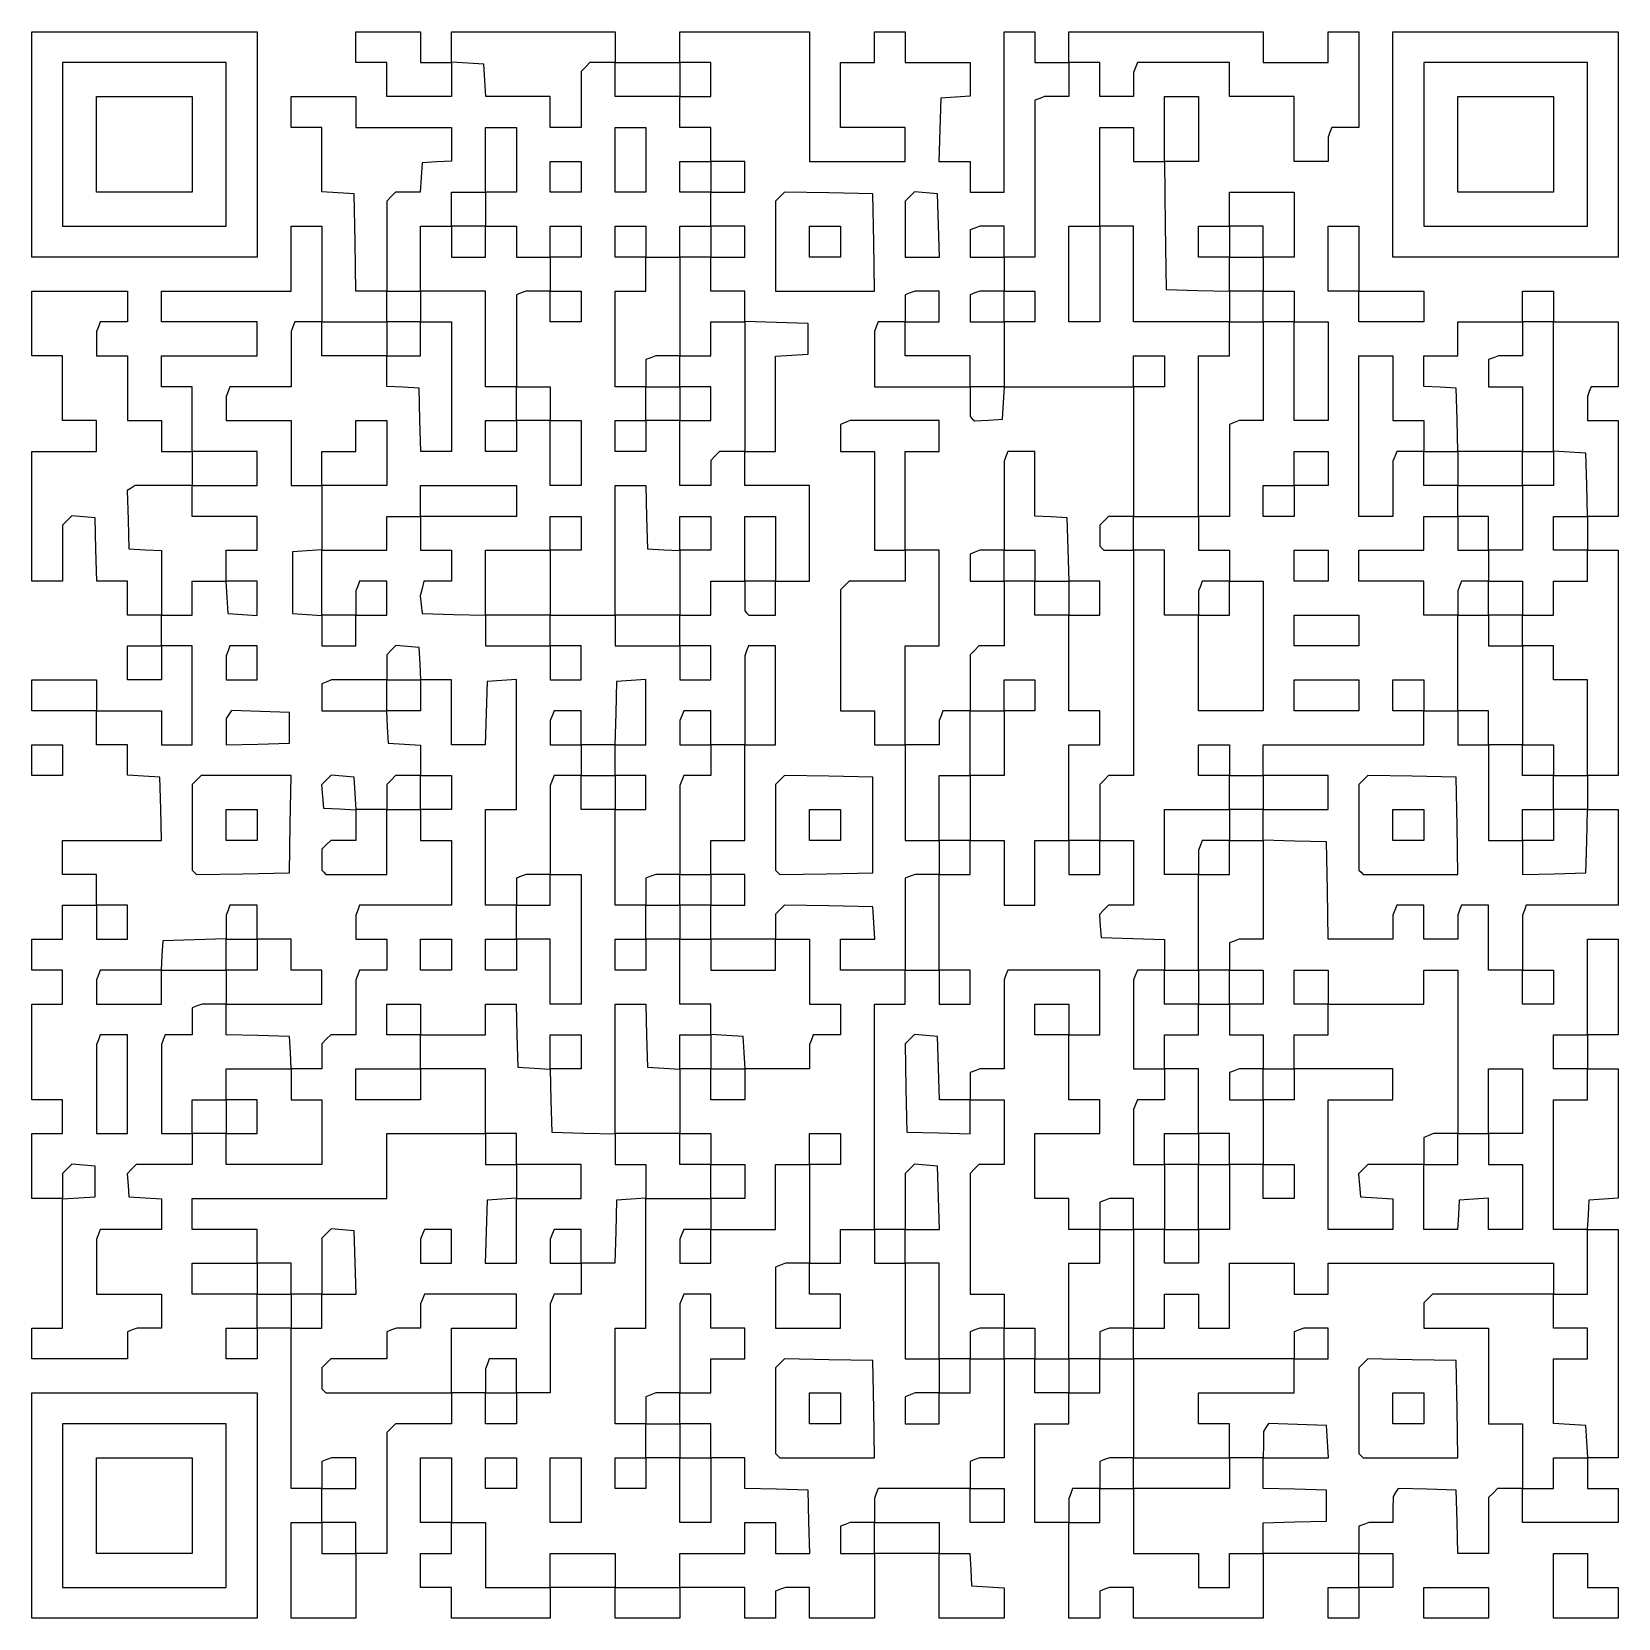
# Model space of a CAD drawing. Extents: x 15 to 585, y 256 to 826.
import ezdxf

# ---------------------------------------------------------------- set-up
doc = ezdxf.new("R2010")
doc.units = 0
doc.layers.add('Layer_1', color=7, linetype='CONTINUOUS')

msp = doc.modelspace()

# ---------------------------------------------------------------- linework, layer by layer
at = {"layer": 'Layer_1', "color": 7}
for points in [[(14.751989, 785.634242), (14.751989, 826.107962), (55.225697, 826.107962), (95.699408, 826.107962), (95.699408, 785.634242), (95.699408, 745.160539), (55.225697, 745.160539), (14.751989, 745.160539)], [(107.89698, 273.336731), (107.89698, 290.524196), (113.441295, 290.524196), (118.985655, 290.524196), (118.985655, 296.622956), (118.985655, 302.721754), (113.441295, 302.721754), (107.89698, 302.721754), (107.89698, 331.552354), (107.89698, 360.382916), (101.79819, 360.382916), (95.699408, 360.382916), (95.699408, 354.838616), (95.699408, 349.294249), (90.155047, 349.294249), (84.610732, 349.294249), (84.610732, 354.838616), (84.610732, 360.382916), (90.155047, 360.382916), (95.699408, 360.382916), (95.699408, 366.481714), (95.699408, 372.580511), (84.056303, 372.580511), (72.413155, 372.580511), (72.413155, 378.124841), (72.413155, 383.669179), (84.056303, 383.669179), (95.699408, 383.669179), (95.699408, 389.767976), (95.699408, 395.866736), (84.056303, 395.866736), (72.413155, 395.866736), (72.413155, 401.411111), (72.413155, 406.955441), (107.34255, 406.955441), (142.271903, 406.955441), (142.271903, 418.598576), (142.271903, 430.241666), (160.013798, 430.241666), (177.755715, 430.241666), (177.755715, 441.884839), (177.755715, 453.527929), (166.11258, 453.527929), (154.469475, 453.527929), (154.469475, 447.983606), (154.469475, 442.439269), (142.826333, 442.439269), (131.183228, 442.439269), (131.183228, 447.983606), (131.183228, 453.527929), (142.826333, 453.527929), (154.469475, 453.527929), (154.469475, 459.626711), (154.469475, 465.725501), (148.370693, 465.725501), (142.271903, 465.725501), (142.271903, 471.269854), (142.271903, 476.814176), (148.370693, 476.814176), (154.469475, 476.814176), (154.469475, 471.269854), (154.469475, 465.725501), (166.11258, 465.725501), (177.755715, 465.725501), (177.755715, 471.269854), (177.755715, 476.814176), (183.26127, 476.814176), (188.766818, 476.814176), (189.082815, 465.448309), (189.398813, 454.082396), (195.22038, 453.747116), (201.04194, 453.411836), (201.04194, 459.568579), (201.04194, 465.725291), (206.586285, 465.725291), (212.13063, 465.725291), (212.13063, 459.626501), (212.13063, 453.527711), (206.547495, 453.527711), (200.964353, 453.527711), (201.280358, 442.161836), (201.596355, 430.795939), (212.962268, 430.479941), (224.328173, 430.163944), (224.328173, 453.488989), (224.328173, 476.814004), (229.833728, 476.814004), (235.339275, 476.814004), (235.65528, 465.448136), (235.971278, 454.082224), (241.792838, 453.746944), (247.614405, 453.411664), (247.614405, 459.568414), (247.614405, 465.725119), (253.158743, 465.725119), (258.703095, 465.725119), (258.703095, 471.269479), (258.703095, 476.813794), (253.158743, 476.813794), (247.614405, 476.813794), (247.614405, 488.456936), (247.614405, 500.100086), (241.515623, 500.100086), (235.41684, 500.100086), (235.41684, 494.555726), (235.41684, 489.011366), (229.872495, 489.011366), (224.328158, 489.011366), (224.328158, 494.555726), (224.328158, 500.100086), (229.872495, 500.100086), (235.41684, 500.100086), (235.41684, 506.198831), (235.41684, 512.297621), (229.872495, 512.297621), (224.328158, 512.297621), (224.328158, 529.485079), (224.328158, 546.672589), (218.229375, 546.672589), (212.130593, 546.672589), (212.130593, 552.771334), (212.130593, 558.870116), (207.25932, 558.870116), (202.388048, 558.870116), (201.714975, 557.116144), (201.041903, 555.362119), (201.041903, 539.374211), (201.041903, 523.386334), (206.586248, 523.386334), (212.130593, 523.386334), (212.130593, 500.100086), (212.130593, 476.813794), (206.586248, 476.813794), (201.041903, 476.813794), (201.041903, 488.456936), (201.041903, 500.100086), (194.94312, 500.100086), (188.844345, 500.100086), (188.844345, 494.555726), (188.844345, 489.011366), (183.3, 489.011366), (177.755655, 489.011366), (177.755655, 494.555726), (177.755655, 500.100086), (183.3, 500.100086), (188.844345, 500.100086), (188.844345, 506.198831), (188.844345, 512.297621), (183.3, 512.297621), (177.755655, 512.297621), (177.755655, 529.485079), (177.755655, 546.672589), (183.3, 546.672589), (188.844345, 546.672589), (188.844345, 570.019564), (188.844345, 593.366576), (183.577215, 593.028784), (178.310085, 592.690991), (177.994087, 581.325124), (177.678083, 569.959211), (171.618105, 569.959211), (165.558112, 569.959211), (165.558112, 581.602316), (165.558112, 593.245459), (160.013752, 593.245459), (154.469437, 593.245459), (154.469437, 587.701099), (154.469437, 582.156739), (148.312687, 582.156739), (142.155982, 582.156739), (142.491262, 576.335194), (142.826542, 570.513641), (148.648095, 570.178354), (154.469685, 569.843081), (154.469685, 564.356681), (154.469685, 558.870289), (160.014, 558.870289), (165.558367, 558.870289), (165.558367, 552.771499), (165.558367, 546.672754), (160.014, 546.672754), (154.469685, 546.672754), (154.469685, 541.128394), (154.469685, 535.584034), (160.014, 535.584034), (165.558367, 535.584034), (165.558367, 523.940929), (165.558367, 512.297786), (149.043975, 512.297786), (132.52959, 512.297786), (131.856517, 510.543806), (131.183438, 508.789796), (131.183438, 504.445024), (131.183438, 500.100259), (136.72776, 500.100259), (142.272113, 500.100259), (142.272113, 494.555891), (142.272113, 489.011539), (137.400833, 489.011539), (132.52959, 489.011539), (131.856517, 487.257559), (131.183438, 485.503541), (131.183438, 475.614416), (131.183438, 465.725291), (126.668723, 465.725291), (122.154053, 465.725291), (120.569985, 464.141216), (118.985865, 462.557104), (118.985865, 458.042426), (118.985865, 453.527711), (113.441505, 453.527711), (107.89719, 453.527711), (107.89719, 447.983396), (107.89719, 442.439029), (113.441505, 442.439029), (118.985865, 442.439029), (118.985865, 430.795939), (118.985865, 419.152804), (101.7984, 419.152804), (84.610942, 419.152804), (84.610942, 424.697141), (84.610942, 430.241471), (78.512152, 430.241471), (72.413367, 430.241471), (72.413367, 424.697141), (72.413367, 419.152804), (62.354336, 419.152804), (52.295308, 419.152804), (50.643591, 417.501071), (48.991873, 415.849369), (49.336796, 411.679541), (49.681715, 407.509676), (55.503266, 407.174389), (61.324859, 406.839146), (61.324859, 401.352746), (61.324859, 395.866346), (50.354787, 395.866346), (39.384764, 395.866346), (38.711689, 394.112351), (38.038615, 392.358319), (38.038615, 382.469216), (38.038615, 372.580076), (49.681715, 372.580076), (61.324859, 372.580076), (61.324859, 366.481279), (61.324859, 360.382519), (56.980049, 360.382519), (52.635278, 360.382519), (50.881262, 359.709446), (49.127286, 359.036381), (49.127286, 354.165116), (49.127286, 349.293814), (31.939828, 349.293814), (14.752366, 349.293814), (14.752366, 354.838189), (14.752366, 360.382519), (20.296683, 360.382519), (25.841041, 360.382519), (25.841041, 383.668744), (25.841041, 406.955014), (20.296683, 406.955014), (14.752366, 406.955014), (14.752366, 418.598141), (14.752366, 430.241239), (20.296683, 430.241239), (25.841041, 430.241239), (25.841041, 436.340036), (25.841041, 442.438834), (20.296683, 442.438834), (14.752366, 442.438834), (14.752366, 459.626291), (14.752366, 476.813756), (20.296683, 476.813756), (25.841041, 476.813756), (25.841041, 482.912546), (25.841041, 489.011329), (20.296683, 489.011329), (14.752366, 489.011329), (14.752366, 494.555689), (14.752366, 500.100041), (20.296683, 500.100041), (25.841041, 500.100041), (25.841041, 506.198794), (25.841041, 512.297576), (31.939828, 512.297576), (38.038615, 512.297576), (38.038615, 517.841936), (38.038615, 523.386296), (31.939828, 523.386296), (25.841042, 523.386296), (25.841042, 529.485041), (25.841042, 535.583824), (43.621741, 535.583824), (61.402436, 535.583824), (61.086433, 546.949736), (60.770434, 558.315649), (54.94884, 558.650929), (49.127286, 558.986201), (49.127286, 564.472601), (49.127286, 569.959001), (43.582931, 569.959001), (38.038615, 569.959001), (38.038615, 576.057746), (38.038615, 582.156536), (26.39547, 582.156536), (14.752366, 582.156536), (14.752366, 587.700889), (14.752366, 593.245249), (26.39547, 593.245249), (38.038615, 593.245249), (38.038615, 587.700889), (38.038615, 582.156536), (49.681715, 582.156536), (61.324859, 582.156536), (61.324859, 576.057746), (61.324859, 569.959001), (66.869178, 569.959001), (72.413535, 569.959001), (72.413535, 587.700889), (72.413535, 605.442776), (66.869178, 605.442776), (61.324859, 605.442776), (61.324859, 599.343994), (61.324859, 593.245249), (55.226073, 593.245249), (49.127286, 593.245249), (49.127286, 599.343994), (49.127286, 605.442776), (55.226073, 605.442776), (61.324859, 605.442776), (61.324859, 610.987144), (61.324859, 616.531496), (55.226073, 616.531496), (49.127286, 616.531496), (49.127286, 622.630241), (49.127286, 628.729031), (43.621741, 628.729031), (38.11619, 628.729031), (37.800189, 640.094944), (37.484188, 651.460856), (33.314309, 651.805774), (29.144473, 652.150691), (27.492758, 650.498936), (25.841042, 648.847219), (25.841042, 638.788189), (25.841042, 628.729151), (20.296683, 628.729151), (14.752366, 628.729151), (14.752366, 652.015406), (14.752366, 675.301654), (26.39547, 675.301654), (38.038615, 675.301654), (38.038615, 680.846014), (38.038615, 686.390374), (31.939828, 686.390374), (25.841042, 686.390374), (25.841042, 698.033479), (25.841042, 709.676621), (20.296683, 709.676621), (14.752366, 709.676621), (14.752366, 721.319741), (14.752366, 732.962884), (31.939828, 732.962884), (49.127286, 732.962884), (49.127286, 727.418524), (49.127286, 721.874164), (44.256002, 721.874164), (39.384764, 721.874164), (38.71169, 720.120191), (38.038615, 718.366211), (38.038615, 714.021401), (38.038615, 709.676621), (43.582931, 709.676621), (49.127286, 709.676621), (49.127286, 698.033479), (49.127286, 686.390374), (55.226073, 686.390374), (61.324859, 686.390374), (61.324859, 680.846014), (61.324859, 675.301654), (66.869178, 675.301654), (72.413535, 675.301654), (72.413535, 686.944804), (72.413535, 698.587901), (66.869178, 698.587901), (61.324859, 698.587901), (61.324859, 704.132261), (61.324859, 709.676621), (78.512325, 709.676621), (95.699782, 709.676621), (95.699782, 715.775419), (95.699782, 721.874164), (78.512325, 721.874164), (61.324859, 721.874164), (61.324859, 727.418524), (61.324859, 732.962884), (84.611108, 732.962884), (107.897355, 732.962884), (107.897355, 744.605989), (107.897355, 756.249131), (113.44167, 756.249131), (118.98603, 756.249131), (118.98603, 739.061666), (118.98603, 721.874164), (130.62918, 721.874164), (142.272285, 721.874164), (142.272285, 727.418524), (142.272285, 732.962884), (136.756088, 732.962884), (131.23989, 732.962884), (130.93437, 750.427579), (130.628843, 767.892252), (124.807253, 768.227407), (118.9857, 768.562562), (118.9857, 780.147737), (118.9857, 791.732912), (113.44134, 791.732912), (107.897025, 791.732912), (107.897025, 797.277259), (107.897025, 802.821604), (119.54013, 802.821604), (131.183273, 802.821604), (131.183273, 797.277259), (131.183273, 791.732912), (148.37073, 791.732912), (165.558195, 791.732912), (165.558195, 785.694891), (165.558195, 779.656863), (160.291072, 779.318903), (155.02395, 778.980939), (154.686158, 773.713811), (154.347938, 768.446686), (149.89404, 768.446686), (145.440098, 768.446686), (143.856022, 766.862584), (142.271903, 765.278486), (142.271903, 749.120704), (142.271903, 732.962884), (148.370693, 732.962884), (154.469475, 732.962884), (154.469475, 744.605989), (154.469475, 756.249131), (160.013798, 756.249131), (165.55815, 756.249131), (165.55815, 762.347899), (165.55815, 768.446686), (171.656933, 768.446686), (177.755715, 768.446686), (177.755715, 780.089896), (177.755715, 791.733021), (183.30006, 791.733021), (188.844405, 791.733021), (188.844405, 780.089896), (188.844405, 768.446771), (183.30006, 768.446771), (177.755715, 768.446771), (177.755715, 762.347989), (177.755715, 756.249214), (183.30006, 756.249214), (188.844405, 756.249214), (188.844405, 750.704854), (188.844405, 745.160539), (194.94318, 745.160539), (201.041963, 745.160539), (201.041963, 750.704854), (201.041963, 756.249214), (206.586307, 756.249214), (212.130652, 756.249214), (212.130652, 750.704854), (212.130652, 745.160539), (206.586307, 745.160539), (201.041962, 745.160539), (201.041962, 739.061756), (201.041962, 732.962966), (206.586307, 732.962966), (212.130652, 732.962966), (212.130652, 727.418606), (212.130652, 721.874246), (206.586307, 721.874246), (201.041962, 721.874246), (201.041962, 727.418606), (201.041962, 732.962966), (196.697182, 732.962966), (192.352387, 732.962966), (190.5984, 732.289894), (188.844405, 731.616814), (188.844405, 715.102429), (188.844405, 698.587991), (194.94318, 698.587991), (201.041962, 698.587991), (201.041962, 692.489239), (201.041962, 686.390456), (206.586307, 686.390456), (212.130652, 686.390456), (212.130652, 674.747306), (212.130652, 663.104209), (206.586307, 663.104209), (201.041962, 663.104209), (201.041962, 674.747306), (201.041962, 686.390456), (194.94318, 686.390456), (188.844405, 686.390456), (188.844405, 680.846096), (188.844405, 675.301736), (183.30006, 675.301736), (177.755715, 675.301736), (177.755715, 680.846096), (177.755715, 686.390456), (183.30006, 686.390456), (188.844405, 686.390456), (188.844405, 692.489239), (188.844405, 698.587991), (183.30006, 698.587991), (177.755715, 698.587991), (177.755715, 715.775509), (177.755715, 732.962966), (166.11258, 732.962966), (154.469475, 732.962966), (154.469475, 727.418606), (154.469475, 721.874246), (160.013798, 721.874246), (165.55815, 721.874246), (165.55815, 698.587991), (165.55815, 675.301736), (160.052603, 675.301736), (154.547055, 675.301736), (154.23105, 686.667649), (153.915053, 698.033561), (148.093455, 698.368841), (142.271902, 698.704121), (142.271902, 704.190521), (142.271902, 709.676914), (130.628805, 709.676914), (118.985655, 709.676914), (118.985655, 715.775711), (118.985655, 721.874456), (114.114375, 721.874456), (109.243133, 721.874456), (108.570053, 720.120484), (107.89698, 718.366504), (107.89698, 708.477326), (107.89698, 698.588194), (96.92691, 698.588194), (85.956878, 698.588194), (85.283805, 696.834221), (84.610733, 695.080249), (84.610733, 690.735431), (84.610733, 686.390666), (96.253838, 686.390666), (107.89698, 686.390666), (107.89698, 674.747524), (107.89698, 663.104419), (113.441295, 663.104419), (118.985655, 663.104419), (118.985655, 669.203201), (118.985655, 675.301946), (125.084437, 675.301946), (131.183227, 675.301946), (131.183227, 680.846306), (131.183227, 686.390666), (136.727542, 686.390666), (142.271902, 686.390666), (142.271902, 674.747524), (142.271902, 663.104419), (130.628805, 663.104419), (118.985655, 663.104419), (118.985655, 651.461269), (118.985655, 639.818164), (130.628805, 639.818164), (142.271903, 639.818164), (142.271903, 645.916954), (142.271903, 652.015699), (148.370693, 652.015699), (154.469475, 652.015699), (154.469475, 657.560059), (154.469475, 663.104419), (171.656933, 663.104419), (188.844405, 663.104419), (188.844405, 657.560059), (188.844405, 652.015699), (171.656933, 652.015699), (154.469475, 652.015699), (154.469475, 645.916954), (154.469475, 639.818164), (160.013798, 639.818164), (165.55815, 639.818164), (165.55815, 634.273811), (165.55815, 628.729451), (160.589385, 628.729451), (155.620583, 628.729451), (154.958445, 626.091259), (154.296308, 623.453104), (154.660088, 620.269706), (155.02386, 617.086346), (166.389773, 616.770341), (177.75567, 616.454344), (177.75567, 628.136299), (177.75567, 639.818209), (189.398798, 639.818209), (201.041918, 639.818209), (201.041918, 645.916999), (201.041918, 652.015744), (206.586263, 652.015744), (212.130608, 652.015744), (212.130608, 645.916999), (212.130608, 639.818209), (206.586263, 639.818209), (201.041917, 639.818209), (201.041917, 628.175066), (201.041917, 616.531961), (212.685045, 616.531961), (224.328173, 616.531961), (224.328173, 639.818209), (224.328173, 663.104456), (229.833728, 663.104456), (235.339268, 663.104456), (235.655272, 651.738544), (235.971277, 640.372639), (241.792837, 640.037351), (247.614397, 639.702079), (247.614397, 645.858829), (247.614397, 652.015526), (253.158742, 652.015526), (258.703088, 652.015526), (258.703088, 645.916789), (258.703088, 639.817999), (253.158742, 639.817999), (247.614397, 639.817999), (247.614397, 628.174856), (247.614397, 616.531751), (253.158742, 616.531751), (258.703088, 616.531751), (258.703088, 622.630496), (258.703088, 628.729286), (264.80187, 628.729286), (270.900645, 628.729286), (270.900645, 640.372429), (270.900645, 652.015526), (276.44499, 652.015526), (281.989335, 652.015526), (281.989335, 640.372429), (281.989335, 628.729286), (288.08811, 628.729286), (294.186893, 628.729286), (294.186893, 645.916789), (294.186893, 663.104246), (282.543773, 663.104246), (270.900645, 663.104246), (270.900645, 669.203036), (270.900645, 675.301781), (266.38596, 675.301781), (261.871283, 675.301781), (260.287185, 673.717706), (258.703088, 672.133594), (258.703088, 667.618924), (258.703088, 663.104246), (253.158743, 663.104246), (247.614398, 663.104246), (247.614398, 674.747351), (247.614398, 686.390494), (241.515615, 686.390494), (235.41684, 686.390494), (235.41684, 680.846141), (235.41684, 675.301781), (229.872495, 675.301781), (224.32815, 675.301781), (224.32815, 680.846141), (224.32815, 686.390494), (229.872495, 686.390494), (235.41684, 686.390494), (235.41684, 692.489284), (235.41684, 698.588029), (229.872495, 698.588029), (224.32815, 698.588029), (224.32815, 715.775546), (224.32815, 732.963004), (229.872495, 732.963004), (235.41684, 732.963004), (235.41684, 739.061794), (235.41684, 745.160584), (229.872495, 745.160584), (224.32815, 745.160584), (224.32815, 750.704899), (224.32815, 756.249259), (229.872495, 756.249259), (235.41684, 756.249259), (235.41684, 750.704899), (235.41684, 745.160584), (241.515615, 745.160584), (247.614398, 745.160584), (247.614398, 750.704899), (247.614398, 756.249259), (253.158743, 756.249259), (258.703088, 756.249259), (258.703088, 762.348034), (258.703088, 768.446815), (253.158743, 768.446815), (247.614398, 768.446815), (247.614398, 773.991161), (247.614398, 779.535502), (253.158743, 779.535502), (258.703088, 779.535502), (258.703088, 785.634285), (258.703088, 791.733064), (253.158743, 791.733064), (247.614398, 791.733064), (247.614398, 797.27741), (247.614398, 802.821756), (235.971278, 802.821756), (224.32815, 802.821756), (224.32815, 808.920534), (224.32815, 815.019312), (219.813465, 815.019312), (215.29878, 815.019312), (213.714682, 813.435214), (212.130592, 811.851116), (212.130592, 801.79209), (212.130592, 791.733064), (206.58624, 791.733064), (201.041902, 791.733064), (201.041902, 797.27741), (201.041902, 802.821756), (189.456727, 802.821756), (177.871545, 802.821756), (177.5364, 808.643315), (177.20124, 814.464881), (171.37968, 814.800034), (165.558112, 815.135189), (165.558112, 808.978462), (165.558112, 802.821734), (153.915008, 802.821734), (142.271865, 802.821734), (142.271865, 808.920512), (142.271865, 815.01929), (136.727505, 815.01929), (131.18319, 815.01929), (131.18319, 820.563637), (131.18319, 826.107983), (142.826287, 826.107983), (154.469437, 826.107983), (154.469437, 820.563637), (154.469437, 815.01929), (160.013752, 815.01929), (165.558112, 815.01929), (165.558112, 820.563637), (165.558112, 826.107983), (194.943143, 826.107983), (224.328173, 826.107983), (224.328173, 820.563637), (224.328173, 815.01929), (235.9713, 815.01929), (247.61442, 815.01929), (247.61442, 820.563637), (247.61442, 826.107983), (270.900675, 826.107983), (294.186923, 826.107983), (294.186923, 802.821734), (294.186923, 779.535482), (311.374388, 779.535482), (328.56186, 779.535482), (328.56186, 785.634261), (328.56186, 791.733041), (316.918733, 791.733041), (305.275613, 791.733041), (305.275613, 803.376145), (305.275613, 815.019269), (311.374388, 815.019269), (317.47317, 815.019269), (317.47317, 820.563616), (317.47317, 826.107962), (323.017515, 826.107962), (328.56186, 826.107962), (328.56186, 820.563616), (328.56186, 815.019269), (340.20498, 815.019269), (351.848108, 815.019269), (351.848108, 808.981248), (351.848108, 802.943223), (346.580978, 802.60526), (341.313848, 802.267298), (340.99785, 790.90139), (340.681853, 779.535482), (346.264995, 779.535482), (351.848123, 779.535482), (351.848123, 773.991137), (351.848123, 768.446791), (357.946905, 768.446791), (364.045665, 768.446791), (364.045665, 797.277387), (364.045665, 826.107983), (369.590025, 826.107983), (375.134385, 826.107983), (375.134385, 820.563637), (375.134385, 815.01929), (381.233175, 815.01929), (387.331912, 815.01929), (387.331912, 820.563637), (387.331912, 826.107983), (422.261302, 826.107983), (457.190662, 826.107983), (457.190662, 820.563637), (457.190662, 815.01929), (468.83379, 815.01929), (480.476925, 815.01929), (480.476925, 820.563637), (480.476925, 826.107983), (486.021255, 826.107983), (491.565592, 826.107983), (491.565592, 808.920512), (491.565592, 791.733041), (486.694328, 791.733041), (481.82307, 791.733041), (481.149998, 789.979048), (480.476925, 788.225052), (480.476925, 783.880265), (480.476925, 779.535482), (474.378128, 779.535482), (468.27933, 779.535482), (468.27933, 791.178607), (468.27933, 802.821734), (456.636233, 802.821734), (444.993105, 802.821734), (444.993105, 808.920512), (444.993105, 815.01929), (428.478705, 815.01929), (411.964313, 815.01929), (411.29124, 813.265298), (410.618168, 811.511302), (410.618168, 807.166517), (410.618168, 802.821734), (404.519408, 802.821734), (398.420648, 802.821734), (398.420648, 808.920512), (398.420648, 815.01929), (392.87628, 815.01929), (387.331913, 815.01929), (387.331913, 808.920512), (387.331913, 802.821734), (382.987148, 802.821734), (378.642375, 802.821734), (376.888365, 802.148659), (375.134385, 801.475589), (375.134385, 773.318065), (375.134385, 745.160539), (369.590025, 745.160539), (364.045665, 745.160539), (364.045665, 739.061756), (364.045665, 732.962966), (369.590025, 732.962966), (375.134385, 732.962966), (375.134385, 727.418606), (375.134385, 721.874246), (369.590025, 721.874246), (364.045665, 721.874246), (364.045665, 710.231134), (364.045665, 698.587991), (387.331913, 698.587991), (410.618168, 698.587991), (410.618168, 704.132344), (410.618168, 709.676704), (416.162543, 709.676704), (421.706835, 709.676704), (421.706835, 704.132344), (421.706835, 698.587991), (416.162543, 698.587991), (410.618168, 698.587991), (410.618168, 675.301736), (410.618168, 652.015489), (422.261303, 652.015489), (433.90443, 652.015489), (433.90443, 680.846096), (433.90443, 709.676704), (439.448768, 709.676704), (444.993105, 709.676704), (444.993105, 715.775509), (444.993105, 721.874246), (427.805633, 721.874246), (410.618168, 721.874246), (410.618168, 739.061756), (410.618168, 756.249214), (404.519408, 756.249214), (398.420648, 756.249214), (398.420648, 739.061756), (398.420648, 721.874246), (392.87628, 721.874246), (387.331913, 721.874246), (387.331913, 739.061756), (387.331913, 756.249214), (392.87628, 756.249214), (398.420648, 756.249214), (398.420648, 773.991137), (398.420648, 791.733041), (404.519408, 791.733041), (410.618168, 791.733041), (410.618168, 785.634261), (410.618168, 779.535482), (416.162543, 779.535482), (421.706835, 779.535482), (421.706835, 791.178607), (421.706835, 802.821734), (427.805633, 802.821734), (433.90443, 802.821734), (433.90443, 791.178607), (433.90443, 779.535482), (427.783102, 779.535482), (421.661887, 779.535482), (421.961535, 756.526451), (422.261183, 733.517396), (433.627088, 733.201391), (444.993022, 732.885394), (444.993022, 739.022944), (444.993022, 745.160539), (439.448647, 745.160539), (433.90428, 745.160539), (433.90428, 750.704899), (433.90428, 756.249214), (439.448647, 756.249214), (444.993022, 756.249214), (444.993022, 762.348011), (444.993022, 768.446791), (456.63612, 768.446791), (468.279247, 768.446791), (468.279247, 756.803689), (468.279247, 745.160539), (462.734918, 745.160539), (457.190542, 745.160539), (457.190542, 739.061756), (457.190542, 732.962966), (462.734918, 732.962966), (468.279247, 732.962966), (468.279247, 727.418606), (468.279247, 721.874246), (474.378007, 721.874246), (480.476767, 721.874246), (480.476767, 704.132344), (480.476767, 686.390456), (474.378007, 686.390456), (468.279247, 686.390456), (468.279247, 704.132344), (468.279247, 721.874246), (462.734918, 721.874246), (457.190542, 721.874246), (457.190542, 704.132344), (457.190542, 686.390456), (452.845778, 686.390456), (448.500968, 686.390456), (446.74698, 685.717384), (444.993022, 685.044304), (444.993022, 668.529919), (444.993022, 652.015489), (439.448647, 652.015489), (433.90428, 652.015489), (433.90428, 645.916744), (433.90428, 639.817961), (439.448647, 639.817961), (444.993022, 639.817961), (444.993022, 634.273601), (444.993022, 628.729241), (451.091745, 628.729241), (457.190542, 628.729241), (457.190542, 605.443031), (457.190542, 582.156784), (445.547445, 582.156784), (433.90428, 582.156784), (433.90428, 599.344249), (433.90428, 616.531751), (427.80552, 616.531751), (421.70676, 616.531751), (421.70676, 628.174811), (421.70676, 639.817961), (416.162385, 639.817961), (410.618092, 639.817961), (410.618092, 599.344249), (410.618092, 558.870536), (406.103355, 558.870536), (401.588692, 558.870536), (400.004595, 557.286461), (398.42049, 555.702349), (398.42049, 545.643319), (398.42049, 535.584289), (404.519295, 535.584289), (410.618093, 535.584289), (410.618093, 523.941184), (410.618093, 512.298034), (406.103355, 512.298034), (401.588693, 512.298034), (399.936998, 510.646324), (398.28522, 508.994561), (398.63013, 504.824771), (398.975078, 500.654929), (410.340975, 500.338931), (421.706873, 500.022934), (421.706873, 494.517379), (421.706873, 489.011831), (427.805678, 489.011831), (433.904475, 489.011831), (433.904475, 506.199296), (433.904475, 523.386791), (427.805678, 523.386791), (421.706873, 523.386791), (421.706873, 535.029896), (421.706873, 546.673046), (433.34997, 546.673046), (444.993143, 546.673046), (444.993143, 552.771791), (444.993143, 558.870574), (439.448768, 558.870574), (433.904475, 558.870574), (433.904475, 564.414934), (433.904475, 569.959294), (439.448768, 569.959294), (444.993143, 569.959294), (444.993143, 564.414934), (444.993143, 558.870574), (451.09194, 558.870574), (457.1907, 558.870574), (457.1907, 564.414934), (457.1907, 569.959294), (486.021255, 569.959294), (514.851893, 569.959294), (514.851893, 576.058039), (514.851893, 582.156821), (509.307525, 582.156821), (503.763188, 582.156821), (503.763188, 587.701189), (503.763188, 593.245541), (509.307525, 593.245541), (514.851893, 593.245541), (514.851893, 587.701189), (514.851893, 582.156821), (520.950652, 582.156821), (527.049458, 582.156821), (527.049458, 599.344294), (527.049458, 616.531789), (520.950652, 616.531789), (514.851893, 616.531789), (514.851893, 622.630496), (514.851893, 628.729286), (503.208728, 628.729286), (491.56563, 628.729286), (491.56563, 634.273639), (491.56563, 639.817999), (503.208728, 639.817999), (514.851893, 639.817999), (514.851893, 645.916789), (514.851893, 652.015526), (520.950652, 652.015526), (527.049458, 652.015526), (527.049458, 657.559894), (527.049458, 663.104246), (520.950652, 663.104246), (514.851893, 663.104246), (514.851893, 669.203036), (514.851893, 675.301781), (509.980598, 675.301781), (505.109333, 675.301781), (504.43626, 673.547809), (503.763188, 671.793829), (503.763188, 661.904659), (503.763188, 652.015526), (497.664428, 652.015526), (491.56563, 652.015526), (491.56563, 680.846141), (491.56563, 709.676749), (497.664428, 709.676749), (503.763188, 709.676749), (503.763188, 698.033599), (503.763188, 686.390494), (509.307525, 686.390494), (514.851893, 686.390494), (514.851893, 680.846141), (514.851893, 675.301781), (520.98942, 675.301781), (527.127023, 675.301781), (526.811025, 686.667694), (526.495028, 698.033599), (520.67346, 698.368879), (514.851893, 698.704159), (514.851893, 704.190559), (514.851893, 709.676959), (520.950653, 709.676959), (527.049458, 709.676959), (527.049458, 715.775756), (527.049458, 721.874501), (538.692585, 721.874501), (550.33572, 721.874501), (550.33572, 727.418861), (550.33572, 732.963221), (555.88005, 732.963221), (561.424388, 732.963221), (561.424388, 727.418861), (561.424388, 721.874501), (573.067523, 721.874501), (584.710613, 721.874501), (584.710613, 710.231381), (584.710613, 698.588239), (579.839393, 698.588239), (574.96809, 698.588239), (574.295018, 696.834259), (573.621945, 695.080286), (573.621945, 690.735476), (573.621945, 686.390711), (579.16632, 686.390711), (584.710613, 686.390711), (584.710613, 669.203246), (584.710613, 652.015744), (579.16632, 652.015744), (573.621945, 652.015744), (573.621945, 645.916999), (573.621945, 639.818209), (579.16632, 639.818209), (584.710613, 639.818209), (584.710613, 599.344451), (584.710613, 558.870746), (579.16632, 558.870746), (573.621945, 558.870746), (573.621945, 552.771964), (573.621945, 546.673256), (579.16632, 546.673256), (584.710613, 546.673256), (584.710613, 529.485746), (584.710613, 512.298289), (568.196258, 512.298289), (551.681865, 512.298289), (551.008793, 510.544316), (550.33572, 508.790291), (550.33572, 498.901166), (550.33572, 489.011996), (555.88005, 489.011996), (561.424388, 489.011996), (561.424388, 482.913251), (561.424388, 476.814469), (555.88005, 476.814469), (550.33572, 476.814469), (550.33572, 482.913251), (550.33572, 489.011996), (544.236923, 489.011996), (538.138125, 489.011996), (538.138125, 500.655184), (538.138125, 512.298289), (533.266898, 512.298289), (528.395595, 512.298289), (527.722523, 510.544316), (527.049458, 508.790291), (527.049458, 504.445526), (527.049458, 500.100754), (520.950653, 500.100754), (514.851893, 500.100754), (514.851893, 506.199499), (514.851893, 512.298289), (509.980635, 512.298289), (505.109333, 512.298289), (504.43626, 510.544316), (503.763188, 508.790291), (503.763188, 504.445526), (503.763188, 500.100754), (492.148223, 500.100754), (480.533295, 500.100754), (480.227738, 517.565411), (479.922225, 535.030114), (468.556328, 535.346111), (457.190423, 535.662109), (457.190423, 517.881371), (457.190423, 500.100716), (452.845658, 500.100716), (448.500855, 500.100716), (446.74686, 499.427644), (444.992828, 498.754564), (444.992828, 493.883284), (444.992828, 489.011996), (451.091625, 489.011996), (457.190423, 489.011996), (457.190423, 482.913214), (457.190423, 476.814424), (451.091625, 476.814424), (444.992828, 476.814424), (444.992828, 471.270109), (444.992828, 465.725749), (451.091625, 465.725749), (457.190423, 465.725749), (457.190423, 459.626966), (457.190423, 453.528176), (462.73476, 453.528176), (468.27909, 453.528176), (468.27909, 459.626966), (468.27909, 465.725749), (474.377888, 465.725749), (480.476648, 465.725749), (480.476648, 471.270109), (480.476648, 476.814424), (474.377888, 476.814424), (468.27909, 476.814424), (468.27909, 482.913214), (468.27909, 489.011996), (474.377888, 489.011996), (480.476648, 489.011996), (480.476648, 482.913214), (480.476648, 476.814424), (497.66412, 476.814424), (514.851585, 476.814424), (514.851585, 482.913214), (514.851585, 489.011996), (520.950383, 489.011996), (527.049143, 489.011996), (527.049143, 459.626966), (527.049143, 430.241944), (532.593518, 430.241944), (538.137848, 430.241944), (538.137848, 441.885071), (538.137848, 453.528176), (544.236608, 453.528176), (550.335405, 453.528176), (550.335405, 441.885071), (550.335405, 430.241944), (544.236608, 430.241944), (538.137848, 430.241944), (538.137848, 424.697606), (538.137848, 419.153239), (544.236608, 419.153239), (550.335405, 419.153239), (550.335405, 407.510141), (550.335405, 395.867006), (544.236608, 395.867006), (538.137848, 395.867006), (538.137848, 401.472094), (538.137848, 407.077219), (532.87071, 406.739434), (527.603565, 406.401641), (527.26578, 401.134504), (526.927995, 395.867359), (520.889985, 395.867359), (514.851975, 395.867359), (514.851975, 407.510531), (514.851975, 419.153629), (504.792945, 419.153629), (494.733915, 419.153629), (493.082175, 417.501926), (491.430435, 415.850194), (491.775345, 411.680366), (492.120255, 407.510531), (497.94186, 407.175251), (503.763428, 406.839964), (503.763428, 401.353564), (503.763428, 395.867164), (492.120255, 395.867164), (480.477158, 395.867164), (480.477158, 419.153434), (480.477158, 442.439659), (492.120255, 442.439659), (503.763428, 442.439659), (503.763428, 447.984026), (503.763428, 453.528341), (486.021533, 453.528341), (468.2796, 453.528341), (468.2796, 447.984026), (468.2796, 442.439659), (462.73527, 442.439659), (457.190932, 442.439659), (457.190932, 430.796561), (457.190932, 419.153434), (462.73527, 419.153434), (468.2796, 419.153434), (468.2796, 413.054629), (468.2796, 406.955831), (462.73527, 406.955831), (457.190932, 406.955831), (457.190932, 413.054629), (457.190932, 419.153434), (451.092135, 419.153434), (444.993338, 419.153434), (444.993338, 407.510299), (444.993338, 395.867164), (439.449045, 395.867164), (433.90467, 395.867164), (433.90467, 389.768366), (433.90467, 383.669606), (427.805873, 383.669606), (421.707113, 383.669606), (421.707113, 389.768366), (421.707113, 395.867164), (416.162775, 395.867164), (410.6184, 395.867164), (410.6184, 378.125276), (410.6184, 360.383344), (416.162775, 360.383344), (421.707113, 360.383344), (421.707113, 366.482141), (421.707113, 372.580939), (427.805873, 372.580939), (433.90467, 372.580939), (433.90467, 366.482141), (433.90467, 360.383344), (439.449045, 360.383344), (444.993338, 360.383344), (444.993338, 372.026479), (444.993338, 383.669606), (456.636465, 383.669606), (468.2796, 383.669606), (468.2796, 378.125276), (468.2796, 372.580939), (474.37836, 372.580939), (480.477157, 372.580939), (480.477157, 378.125276), (480.477157, 383.669606), (520.950893, 383.669606), (561.424583, 383.669606), (561.424583, 378.125276), (561.424583, 372.580939), (567.52338, 372.580939), (573.62214, 372.580939), (573.62214, 384.224074), (573.62214, 395.867164), (567.523417, 395.867164), (561.42462, 395.867164), (561.42462, 419.153434), (561.42462, 442.439659), (567.523417, 442.439659), (573.622222, 442.439659), (573.622222, 447.984026), (573.622222, 453.528341), (567.523417, 453.528341), (561.42462, 453.528341), (561.42462, 459.627131), (561.42462, 465.725921), (567.523417, 465.725921), (573.622222, 465.725921), (573.622222, 482.913379), (573.622222, 500.100881), (579.166515, 500.100881), (584.71089, 500.100881), (584.71089, 482.913379), (584.71089, 465.725921), (579.166515, 465.725921), (573.622222, 465.725921), (573.622222, 459.627131), (573.622222, 453.528341), (579.166515, 453.528341), (584.71089, 453.528341), (584.71089, 430.302851), (584.71089, 407.077376), (579.443745, 406.739584), (574.176645, 406.401799), (573.838815, 401.134661), (573.50103, 395.867554), (579.106155, 395.867554), (584.711235, 395.867554), (584.711235, 354.839404), (584.711235, 313.811246), (579.166905, 313.811246), (573.622567, 313.811246), (573.622567, 308.266909), (573.622567, 302.722534), (579.166905, 302.722534), (584.711235, 302.722534), (584.711235, 296.623774), (584.711235, 290.524976), (567.523815, 290.524976), (550.336342, 290.524976), (550.336342, 296.623774), (550.336342, 302.722534), (545.821605, 302.722534), (541.30695, 302.722534), (539.72289, 301.138436), (538.138747, 299.554376), (538.138747, 289.495339), (538.138747, 279.436309), (532.633222, 279.436309), (527.127652, 279.436309), (526.811655, 290.802214), (526.495657, 302.168111), (516.054082, 302.489584), (505.612477, 302.811026), (504.70512, 301.380889), (503.797807, 299.950759), (503.781007, 295.238044), (503.764207, 290.525366), (499.419397, 290.525366), (495.074633, 290.525366), (493.3206, 289.852301), (491.56665, 289.179184), (491.56665, 284.307964), (491.56665, 279.436661), (497.665447, 279.436661), (503.764207, 279.436661), (503.764207, 273.337901), (503.764207, 267.239104), (497.665447, 267.239104), (491.56665, 267.239104), (491.56665, 261.694774), (491.56665, 256.150436), (486.022275, 256.150436), (480.477982, 256.150436), (480.477982, 261.694774), (480.477982, 267.239104), (486.022275, 267.239104), (491.56665, 267.239104), (491.56665, 273.337901), (491.56665, 279.436661), (474.37914, 279.436661), (457.191675, 279.436661), (457.191675, 267.793534), (457.191675, 256.150436), (433.905412, 256.150436), (410.619187, 256.150436), (410.619187, 261.694774), (410.619187, 267.239104), (406.274415, 267.239104), (401.929612, 267.239104), (400.175617, 266.566031), (398.421585, 265.892959), (398.421585, 261.021701), (398.421585, 256.150436), (392.877292, 256.150436), (387.332925, 256.150436), (387.332925, 273.337901), (387.332925, 290.525366), (381.234142, 290.525366), (375.13536, 290.525366), (375.13536, 308.267299), (375.13536, 326.009194), (381.234142, 326.009194), (387.332925, 326.009194), (387.332925, 331.553524), (387.332925, 337.097861), (381.234142, 337.097861), (375.13536, 337.097861), (375.13536, 343.196659), (375.13536, 349.295419), (369.591037, 349.295419), (364.046685, 349.295419), (364.046685, 331.553524), (364.046685, 313.811599), (359.701725, 313.811599), (355.356937, 313.811599), (353.602942, 313.138526), (351.848947, 312.465454), (351.848947, 307.594226), (351.848947, 302.722931), (357.94773, 302.722931), (364.046512, 302.722931), (364.046512, 296.624126), (364.046512, 290.525366), (357.94773, 290.525366), (351.848947, 290.525366), (351.848947, 296.624126), (351.848947, 302.722931), (335.334555, 302.722931), (318.820155, 302.722931), (318.147082, 300.968899), (317.47401, 299.214941), (317.47401, 294.870176), (317.47401, 290.525366), (329.117137, 290.525366), (340.760265, 290.525366), (340.760265, 284.981036), (340.760265, 279.436661), (346.24665, 279.436661), (351.73305, 279.436661), (352.068202, 273.615139), (352.403363, 267.793534), (358.224923, 267.458246), (364.046475, 267.122959), (364.046475, 261.636566), (364.046475, 256.150166), (352.402478, 256.150166), (340.759357, 256.150166), (340.759357, 267.793294), (340.759357, 279.436429), (329.11635, 279.436429), (317.473223, 279.436429), (317.473223, 267.793294), (317.473223, 256.150166), (305.830102, 256.150166), (294.186975, 256.150166), (294.186975, 261.694534), (294.186975, 267.238871), (289.842195, 267.238871), (285.4974, 267.238871), (283.743412, 266.565799), (281.989418, 265.892689), (281.989418, 261.021461), (281.989418, 256.150166), (276.445073, 256.150166), (270.900728, 256.150166), (270.900728, 261.694534), (270.900728, 267.238871), (259.2576, 267.238871), (247.61448, 267.238871), (247.61448, 261.694534), (247.61448, 256.150166), (235.971352, 256.150166), (224.328233, 256.150166), (224.328233, 261.694534), (224.328233, 267.238871), (212.685105, 267.238871), (201.041977, 267.238871), (201.041977, 261.694534), (201.041977, 256.150166), (183.300075, 256.150166), (165.55815, 256.150166), (165.55815, 261.694534), (165.55815, 267.238871), (160.013798, 267.238871), (154.469475, 267.238871), (154.469475, 273.337631), (154.469475, 279.436429), (160.013798, 279.436429), (165.55815, 279.436429), (165.55815, 284.980804), (165.55815, 290.525096), (160.013798, 290.525096), (154.469475, 290.525096), (154.469475, 302.168269), (154.469475, 313.811359), (160.013798, 313.811359), (165.55815, 313.811359), (165.55815, 302.168269), (165.55815, 290.525096), (171.656948, 290.525096), (177.75573, 290.525096), (177.75573, 278.882006), (177.75573, 267.238871), (189.398858, 267.238871), (201.041978, 267.238871), (201.041978, 273.337631), (201.041978, 279.436429), (212.685105, 279.436429), (224.328233, 279.436429), (224.328233, 273.337631), (224.328233, 267.238871), (235.971353, 267.238871), (247.61448, 267.238871), (247.61448, 273.337631), (247.61448, 279.436429), (259.2576, 279.436429), (270.900728, 279.436429), (270.900728, 284.980804), (270.900728, 290.525096), (276.445073, 290.525096), (281.989418, 290.525096), (281.989418, 284.980804), (281.989418, 279.436429), (288.126983, 279.436429), (294.264563, 279.436429), (293.948565, 290.802326), (293.63256, 302.168269), (282.266655, 302.484266), (270.90075, 302.800264), (270.90075, 308.305796), (270.90075, 313.811359), (264.801968, 313.811359), (258.703185, 313.811359), (258.703185, 302.168269), (258.703185, 290.525096), (253.15884, 290.525096), (247.614495, 290.525096), (247.614495, 302.168269), (247.614495, 313.811359), (241.515712, 313.811359), (235.416937, 313.811359), (235.416937, 308.267029), (235.416937, 302.722691), (229.872592, 302.722691), (224.328247, 302.722691), (224.328247, 308.267029), (224.328247, 313.811359), (229.872592, 313.811359), (235.416937, 313.811359), (235.416937, 319.910156), (235.416937, 326.008916), (229.872592, 326.008916), (224.328247, 326.008916), (224.328247, 343.196389), (224.328247, 360.383854), (229.872592, 360.383854), (235.416937, 360.383854), (235.416937, 383.730866), (235.416937, 407.077886), (230.149807, 406.740094), (224.882685, 406.402309), (224.56668, 395.036366), (224.250675, 383.670469), (218.190697, 383.670469), (212.130705, 383.670469), (212.130705, 378.126176), (212.130705, 372.581801), (207.259433, 372.581801), (202.38816, 372.581801), (201.715088, 370.827806), (201.042023, 369.073819), (201.042023, 353.085874), (201.042023, 337.097981), (194.943233, 337.097981), (188.844458, 337.097981), (188.844458, 331.553644), (188.844458, 326.009314), (183.300113, 326.009314), (177.755768, 326.009314), (177.755768, 331.553644), (177.755768, 337.097981), (171.656985, 337.097981), (165.558195, 337.097981), (165.558195, 331.553644), (165.558195, 326.009314), (155.499165, 326.009314), (145.440135, 326.009314), (143.85606, 324.425171), (142.271948, 322.841111), (142.271948, 301.138946), (142.271948, 279.436819), (136.727588, 279.436819), (131.183273, 279.436819), (131.183273, 267.793646), (131.183273, 256.150556), (119.54013, 256.150556), (107.897025, 256.150556)], [(503.763188, 785.634242), (503.763188, 826.107962), (544.236922, 826.107962), (584.710613, 826.107962), (584.710613, 785.634242), (584.710613, 745.160539), (544.236922, 745.160539), (503.763188, 745.160539)], [(84.610733, 785.634242), (84.610733, 815.019269), (55.225697, 815.019269), (25.840664, 815.019269), (25.840664, 785.634242), (25.840664, 756.249214), (55.225697, 756.249214), (84.610733, 756.249214)], [(258.703148, 808.920596), (258.703148, 815.019374), (253.158803, 815.019374), (247.614457, 815.019374), (247.614457, 808.920596), (247.614457, 802.821818), (253.158803, 802.821818), (258.703148, 802.821818)], [(573.621945, 785.634242), (573.621945, 815.019269), (544.236922, 815.019269), (514.851893, 815.019269), (514.851893, 785.634242), (514.851893, 756.249214), (544.236922, 756.249214), (573.621945, 756.249214)], [(38.038238, 785.634242), (38.038238, 802.821713), (55.225697, 802.821713), (72.413155, 802.821713), (72.413155, 785.634242), (72.413155, 768.446771), (55.225697, 768.446771), (38.038238, 768.446771)], [(527.049458, 785.634242), (527.049458, 802.821713), (544.236922, 802.821713), (561.424387, 802.821713), (561.424387, 785.634242), (561.424387, 768.446771), (544.236922, 768.446771), (527.049458, 768.446771)], [(224.32821, 780.089896), (224.32821, 791.733021), (229.872555, 791.733021), (235.4169, 791.733021), (235.4169, 780.089896), (235.4169, 768.446771), (229.872555, 768.446771), (224.32821, 768.446771)], [(201.041963, 773.991117), (201.041963, 779.535459), (206.586307, 779.535459), (212.130652, 779.535459), (212.130652, 773.991117), (212.130652, 768.446771), (206.586307, 768.446771), (201.041962, 768.446771)], [(270.900705, 773.991223), (270.900705, 779.535565), (264.80193, 779.535565), (258.703148, 779.535565), (258.703148, 773.991223), (258.703148, 768.446877), (264.80193, 768.446877), (270.900705, 768.446877)], [(317.22414, 750.427789), (316.918792, 767.892459), (301.068938, 768.200415), (285.219097, 768.508371), (283.60425, 766.893531), (281.989418, 765.278689), (281.989418, 749.120869), (281.989418, 732.963094), (299.759475, 732.963094), (317.529547, 732.963094)], [(340.521023, 756.526369), (340.205025, 767.892272), (336.03519, 768.237109), (331.865355, 768.581945), (330.21363, 766.93022), (328.561905, 765.278494), (328.561905, 755.219486), (328.561905, 745.160456), (334.69947, 745.160456), (340.83705, 745.160456)], [(177.755715, 750.704816), (177.755715, 756.249131), (171.656933, 756.249131), (165.55815, 756.249131), (165.55815, 750.704816), (165.55815, 745.160456), (171.656933, 745.160456), (177.755715, 745.160456)], [(281.989402, 692.431279), (281.989402, 709.560776), (287.810963, 709.896064), (293.632523, 710.231344), (293.632523, 715.775711), (293.632523, 721.320034), (282.266618, 721.636031), (270.900705, 721.952029), (270.900705, 727.457584), (270.900705, 732.963139), (264.80193, 732.963139), (258.703148, 732.963139), (258.703148, 739.061921), (258.703148, 745.160704), (264.80193, 745.160704), (270.900705, 745.160704), (270.900705, 750.705026), (270.900705, 756.249379), (264.80193, 756.249379), (258.703148, 756.249379), (258.703148, 750.705026), (258.703148, 745.160704), (253.158803, 745.160704), (247.614457, 745.160704), (247.614457, 727.418771), (247.614457, 709.676869), (243.269677, 709.676869), (238.924882, 709.676869), (237.170895, 709.003796), (235.4169, 708.330724), (235.4169, 703.459436), (235.4169, 698.588156), (241.515682, 698.588156), (247.614457, 698.588156), (247.614457, 692.489411), (247.614457, 686.390621), (253.158803, 686.390621), (258.703148, 686.390621), (258.703148, 692.489411), (258.703148, 698.588156), (253.158803, 698.588156), (247.614457, 698.588156), (247.614457, 704.132516), (247.614457, 709.676869), (253.158803, 709.676869), (258.703148, 709.676869), (258.703148, 715.775666), (258.703148, 721.874419), (264.80193, 721.874419), (270.900705, 721.874419), (270.900705, 698.588156), (270.900705, 675.301909), (276.44505, 675.301909), (281.989403, 675.301909)], [(294.18696, 750.704816), (294.18696, 756.249131), (299.731305, 756.249131), (305.27565, 756.249131), (305.27565, 750.704816), (305.27565, 745.160456), (299.731305, 745.160456), (294.18696, 745.160456)], [(364.04571, 750.704816), (364.04571, 756.249131), (359.700922, 756.249131), (355.356127, 756.249131), (353.60214, 755.576096), (351.848145, 754.903024), (351.848145, 750.031736), (351.848145, 745.160456), (357.94692, 745.160456), (364.04571, 745.160456)], [(457.1907, 750.704816), (457.1907, 756.249131), (451.09194, 756.249131), (444.993143, 756.249131), (444.993143, 750.704816), (444.993143, 745.160456), (451.09194, 745.160456), (457.1907, 745.160456)], [(491.56563, 727.418734), (491.56563, 732.963094), (486.021255, 732.963094), (480.476963, 732.963094), (480.476963, 744.606191), (480.476963, 756.249296), (486.021255, 756.249296), (491.56563, 756.249296), (491.56563, 744.606191), (491.56563, 732.963094), (503.208728, 732.963094), (514.851893, 732.963094), (514.851893, 727.418734), (514.851893, 721.874374), (503.208728, 721.874374), (491.56563, 721.874374)], [(363.82644, 692.766566), (364.161713, 698.588111), (358.004985, 698.588111), (351.848257, 698.588111), (351.848257, 704.132471), (351.848257, 709.676831), (340.20513, 709.676831), (328.56201, 709.676831), (328.56201, 715.775629), (328.56201, 721.874374), (334.660785, 721.874374), (340.759567, 721.874374), (340.759567, 727.418734), (340.759567, 732.963094), (336.414787, 732.963094), (332.069992, 732.963094), (330.316005, 732.290021), (328.56201, 731.616941), (328.56201, 726.745661), (328.56201, 721.874374), (323.690737, 721.874374), (318.819465, 721.874374), (318.146392, 720.120401), (317.47332, 718.366421), (317.47332, 708.477244), (317.47332, 698.588111), (334.660785, 698.588111), (351.848257, 698.588111), (351.848257, 693.228619), (351.848257, 687.869044), (352.638622, 687.078701), (353.428995, 686.288321), (358.46019, 686.616896), (363.491362, 686.945051)], [(364.04571, 727.418734), (364.04571, 732.963094), (359.700922, 732.963094), (355.356127, 732.963094), (353.60214, 732.290021), (351.848145, 731.616941), (351.848145, 726.745661), (351.848145, 721.874374), (357.94692, 721.874374), (364.04571, 721.874374)], [(457.1907, 727.418734), (457.1907, 732.963094), (451.09194, 732.963094), (444.993143, 732.963094), (444.993143, 727.418734), (444.993143, 721.874374), (451.09194, 721.874374), (457.1907, 721.874374)], [(154.469475, 715.775629), (154.469475, 721.874374), (148.370693, 721.874374), (142.271903, 721.874374), (142.271903, 715.775629), (142.271903, 709.676831), (148.370693, 709.676831), (154.469475, 709.676831)], [(573.38352, 535.307216), (573.699517, 546.673129), (567.561915, 546.673129), (561.424387, 546.673129), (561.424387, 552.771874), (561.424387, 558.870664), (567.523147, 558.870664), (573.621945, 558.870664), (573.621945, 576.058121), (573.621945, 593.245631), (567.523147, 593.245631), (561.424387, 593.245631), (561.424387, 599.344376), (561.424387, 605.443159), (555.880012, 605.443159), (550.33572, 605.443159), (550.33572, 610.987519), (550.33572, 616.531879), (555.880012, 616.531879), (561.424387, 616.531879), (561.424387, 622.630624), (561.424387, 628.729406), (567.523147, 628.729406), (573.621945, 628.729406), (573.621945, 634.273766), (573.621945, 639.818126), (567.523147, 639.818126), (561.424387, 639.818126), (561.424387, 645.916916), (561.424387, 652.015661), (567.561915, 652.015661), (573.699517, 652.015661), (573.38352, 663.381566), (573.067522, 674.747479), (567.245955, 675.082759), (561.424425, 675.418039), (561.424425, 698.646326), (561.424425, 721.874621), (555.88005, 721.874621), (550.335757, 721.874621), (550.335757, 715.775884), (550.335757, 709.677086), (545.99091, 709.677086), (541.646145, 709.677086), (539.89215, 709.004006), (538.138162, 708.330934), (538.138162, 703.459646), (538.138162, 698.588366), (544.23696, 698.588366), (550.335757, 698.588366), (550.335757, 686.945261), (550.335757, 675.302111), (538.692585, 675.302111), (527.049495, 675.302111), (527.049495, 669.203374), (527.049495, 663.104584), (538.692585, 663.104584), (550.335757, 663.104584), (550.335757, 651.461441), (550.335757, 639.818336), (544.23696, 639.818336), (538.138162, 639.818336), (538.138162, 645.917119), (538.138162, 652.015864), (532.593825, 652.015864), (527.049495, 652.015864), (527.049495, 645.917119), (527.049495, 639.818336), (532.593825, 639.818336), (538.138162, 639.818336), (538.138162, 634.273976), (538.138162, 628.729616), (533.266897, 628.729616), (528.39564, 628.729616), (527.722567, 626.975636), (527.049495, 625.221664), (527.049495, 620.876854), (527.049495, 616.532089), (532.593825, 616.532089), (538.138163, 616.532089), (538.138163, 610.987729), (538.138163, 605.443369), (544.23696, 605.443369), (550.335757, 605.443369), (550.335757, 587.701481), (550.335757, 569.959594), (544.23696, 569.959594), (538.138163, 569.959594), (538.138163, 576.058331), (538.138163, 582.157121), (532.593825, 582.157121), (527.049495, 582.157121), (527.049495, 576.058331), (527.049495, 569.959594), (532.593825, 569.959594), (538.138163, 569.959594), (538.138163, 552.772084), (538.138163, 535.584626), (544.23696, 535.584626), (550.335757, 535.584626), (550.335757, 529.447069), (550.335757, 523.309474), (561.701617, 523.625479), (573.067522, 523.941476)], [(444.993143, 273.336731), (444.993143, 279.435491), (451.09194, 279.435491), (457.1907, 279.435491), (457.1907, 284.941054), (457.1907, 290.446624), (468.556597, 290.762621), (479.922502, 291.078619), (479.922502, 296.622956), (479.922502, 302.167331), (468.556597, 302.483329), (457.1907, 302.799326), (457.1907, 308.304896), (457.1907, 313.810421), (468.891765, 313.810421), (480.59283, 313.810421), (480.25755, 319.632026), (479.922262, 325.453594), (469.480695, 325.775029), (459.03912, 326.096464), (458.13177, 324.666334), (457.224457, 323.236204), (457.207657, 318.523489), (457.190857, 313.810811), (451.09206, 313.810811), (444.993263, 313.810811), (444.993263, 319.909609), (444.993263, 326.008369), (439.448933, 326.008369), (433.904595, 326.008369), (433.904595, 331.552744), (433.904595, 337.097036), (451.09206, 337.097036), (468.279525, 337.097036), (468.279525, 343.195841), (468.279525, 349.294639), (474.378285, 349.294639), (480.47709, 349.294639), (480.47709, 354.838969), (480.47709, 360.383306), (476.13228, 360.383306), (471.787515, 360.383306), (470.033482, 359.710234), (468.279525, 359.037161), (468.279525, 354.165896), (468.279525, 349.294639), (439.448933, 349.294639), (410.618333, 349.294639), (410.618333, 354.838969), (410.618333, 360.383306), (406.273568, 360.383306), (401.928758, 360.383306), (400.174808, 359.710234), (398.420775, 359.037161), (398.420775, 354.165896), (398.420775, 349.294639), (392.876453, 349.294639), (387.3321, 349.294639), (387.3321, 366.482104), (387.3321, 383.669569), (392.876453, 383.669569), (398.420775, 383.669569), (398.420775, 389.768329), (398.420775, 395.867126), (404.519572, 395.867126), (410.618332, 395.867126), (410.618332, 401.411501), (410.618332, 406.955794), (406.273568, 406.955794), (401.928757, 406.955794), (400.174807, 406.282721), (398.420775, 405.609694), (398.420775, 400.738429), (398.420775, 395.867126), (392.876452, 395.867126), (387.3321, 395.867126), (387.3321, 401.411501), (387.3321, 406.955794), (381.23331, 406.955794), (375.13452, 406.955794), (375.13452, 418.598966), (375.13452, 430.242056), (386.77767, 430.242056), (398.420775, 430.242056), (398.420775, 436.340861), (398.420775, 442.439621), (392.876452, 442.439621), (387.3321, 442.439621), (387.3321, 454.082771), (387.3321, 465.725876), (392.876452, 465.725876), (398.420775, 465.725876), (398.420775, 477.369019), (398.420775, 489.012124), (381.906382, 489.012124), (365.391997, 489.012124), (364.718917, 487.258144), (364.045845, 485.504126), (364.045845, 469.516219), (364.045845, 453.528304), (359.701177, 453.528304), (355.356382, 453.528304), (353.602395, 452.855269), (351.8484, 452.182196), (351.8484, 447.310909), (351.8484, 442.439621), (346.342837, 442.439621), (340.837297, 442.439621), (340.5213, 453.805534), (340.205295, 465.171446), (336.03546, 465.516371), (331.865625, 465.861289), (330.183165, 464.178806), (328.500682, 462.496331), (328.80864, 446.646469), (329.116597, 430.796644), (340.482502, 430.480646), (351.848407, 430.164641), (351.848407, 436.302251), (351.848407, 442.439771), (357.94719, 442.439771), (364.045965, 442.439771), (364.045965, 430.796681), (364.045965, 419.153546), (359.53128, 419.153546), (355.016602, 419.153546), (353.432505, 417.569486), (351.848408, 415.985344), (351.848408, 394.283179), (351.848408, 372.581059), (357.94719, 372.581059), (364.045965, 372.581059), (364.045965, 366.482261), (364.045965, 360.383464), (359.701185, 360.383464), (355.35639, 360.383464), (353.602403, 359.710391), (351.848408, 359.037319), (351.848408, 354.166091), (351.848408, 349.294796), (346.304062, 349.294796), (340.759717, 349.294796), (340.759717, 366.482261), (340.759717, 383.669726), (334.660935, 383.669726), (328.56216, 383.669726), (328.56216, 389.768524), (328.56216, 395.867284), (334.699725, 395.867284), (340.837305, 395.867284), (340.521307, 407.233226), (340.205302, 418.599124), (336.035467, 418.944034), (331.865633, 419.288936), (330.213908, 417.637241), (328.562183, 415.985539), (328.562183, 405.926509), (328.562183, 395.867479), (323.01783, 395.867479), (317.473493, 395.867479), (317.473493, 436.341169), (317.473493, 476.814889), (323.01783, 476.814889), (328.562183, 476.814889), (328.562183, 482.913671), (328.562183, 489.012461), (334.660958, 489.012461), (340.75974, 489.012461), (340.75974, 482.913671), (340.75974, 476.814889), (346.304085, 476.814889), (351.84843, 476.814889), (351.84843, 482.913671), (351.84843, 489.012461), (346.304085, 489.012461), (340.75974, 489.012461), (340.75974, 506.199926), (340.75974, 523.387429), (346.304085, 523.387429), (351.84843, 523.387429), (351.84843, 529.486174), (351.84843, 535.584956), (357.947205, 535.584956), (364.046003, 535.584956), (364.046003, 523.941851), (364.046003, 512.298709), (369.590325, 512.298709), (375.134685, 512.298709), (375.134685, 523.941851), (375.134685, 535.584956), (381.233468, 535.584956), (387.332258, 535.584956), (387.332258, 529.486174), (387.332258, 523.387429), (392.876573, 523.387429), (398.420933, 523.387429), (398.420933, 529.486174), (398.420933, 535.584956), (392.876573, 535.584956), (387.332258, 535.584956), (387.332258, 552.772421), (387.332258, 569.959924), (392.876573, 569.959924), (398.420933, 569.959924), (398.420933, 576.058669), (398.420933, 582.157451), (392.876573, 582.157451), (387.332258, 582.157451), (387.332258, 599.344916), (387.332258, 616.532419), (392.876573, 616.532419), (398.420933, 616.532419), (398.420933, 622.631164), (398.420933, 628.729954), (392.915385, 628.729954), (387.40983, 628.729954), (387.093825, 640.095866), (386.777828, 651.461771), (380.956275, 651.797051), (375.134685, 652.132339), (375.134685, 663.717521), (375.134685, 675.302659), (370.263443, 675.302659), (365.392155, 675.302659), (364.719083, 673.548686), (364.046003, 671.794706), (364.046003, 655.806791), (364.046003, 639.818876), (359.70123, 639.818876), (355.356435, 639.818876), (353.602448, 639.145804), (351.848453, 638.472731), (351.848453, 633.601444), (351.848453, 628.730156), (357.947228, 628.730156), (364.046003, 628.730156), (364.046003, 617.087059), (364.046003, 605.443916), (359.531325, 605.443916), (355.016648, 605.443916), (353.43255, 603.859841), (351.848453, 602.275729), (351.848453, 592.216699), (351.848453, 582.157669), (346.97718, 582.157669), (342.105908, 582.157669), (341.432828, 580.403689), (340.759763, 578.649671), (340.759763, 574.304899), (340.759763, 569.960134), (334.66098, 569.960134), (328.562198, 569.960134), (328.562198, 587.702021), (328.562198, 605.443916), (334.66098, 605.443916), (340.759763, 605.443916), (340.759763, 622.631374), (340.759763, 639.818876), (334.66098, 639.818876), (328.562198, 639.818876), (328.562198, 657.560771), (328.562198, 675.302659), (334.66098, 675.302659), (340.759763, 675.302659), (340.759763, 680.847019), (340.759763, 686.391379), (324.77169, 686.391379), (308.783768, 686.391379), (307.029788, 685.718299), (305.275785, 685.045226), (305.275785, 680.173946), (305.275785, 675.302659), (311.37456, 675.302659), (317.473343, 675.302659), (317.473343, 657.560771), (317.473343, 639.818876), (323.017688, 639.818876), (328.562033, 639.818876), (328.562033, 634.274524), (328.562033, 628.730156), (318.503003, 628.730156), (308.44398, 628.730156), (306.859883, 627.146089), (305.275785, 625.561976), (305.275785, 603.859841), (305.275785, 582.157669), (311.37456, 582.157669), (317.473343, 582.157669), (317.473343, 576.058879), (317.473343, 569.960134), (323.017688, 569.960134), (328.562033, 569.960134), (328.562033, 552.772631), (328.562033, 535.585166), (334.660815, 535.585166), (340.759598, 535.585166), (340.759598, 529.486376), (340.759598, 523.387639), (336.41481, 523.387639), (332.070015, 523.387639), (330.316028, 522.714559), (328.562033, 522.041486), (328.562033, 505.527056), (328.562033, 489.012671), (316.918905, 489.012671), (305.275785, 489.012671), (305.275785, 494.557031), (305.275785, 500.101384), (311.432513, 500.101384), (317.58924, 500.101384), (317.254088, 505.922936), (316.918935, 511.744489), (301.069088, 512.052529), (285.21924, 512.360569), (283.604393, 510.745729), (281.98956, 509.130896), (281.98956, 504.616226), (281.98956, 500.101556), (270.34644, 500.101556), (258.703313, 500.101556), (258.703313, 506.200301), (258.703313, 512.299084), (264.802095, 512.299084), (270.900878, 512.299084), (270.900878, 517.843444), (270.900878, 523.387804), (264.802095, 523.387804), (258.703313, 523.387804), (258.703313, 529.486549), (258.703313, 535.585331), (264.802095, 535.585331), (270.900878, 535.585331), (270.900878, 552.772796), (270.900878, 569.960306), (276.445215, 569.960306), (281.98956, 569.960306), (281.98956, 587.702194), (281.98956, 605.444081), (277.118288, 605.444081), (272.247015, 605.444081), (271.573943, 603.690109), (270.900878, 601.936129), (270.900878, 585.948169), (270.900878, 569.960306), (264.802095, 569.960306), (258.703313, 569.960306), (258.703313, 576.059044), (258.703313, 582.157834), (253.83204, 582.157834), (248.960768, 582.157834), (248.287695, 580.403854), (247.614623, 578.649836), (247.614623, 574.305071), (247.614623, 569.960306), (253.158968, 569.960306), (258.703313, 569.960306), (258.703313, 564.415939), (258.703313, 558.871586), (253.83204, 558.871586), (248.960768, 558.871586), (248.287695, 557.117606), (247.614623, 555.363589), (247.614623, 539.375674), (247.614623, 523.387804), (243.269843, 523.387804), (238.925048, 523.387804), (237.17106, 522.714731), (235.417065, 522.041651), (235.417065, 517.170371), (235.417065, 512.299084), (241.51584, 512.299084), (247.614623, 512.299084), (247.614623, 506.200301), (247.614623, 500.101556), (253.158968, 500.101556), (258.703313, 500.101556), (258.703313, 494.557196), (258.703313, 489.012836), (270.34644, 489.012836), (281.98956, 489.012836), (281.98956, 494.557196), (281.98956, 500.101556), (288.088343, 500.101556), (294.187118, 500.101556), (294.187118, 488.458414), (294.187118, 476.815264), (299.731463, 476.815264), (305.275808, 476.815264), (305.275808, 471.270941), (305.275808, 465.726589), (300.404535, 465.726589), (295.53327, 465.726589), (294.86019, 463.972609), (294.187118, 462.218591), (294.187118, 457.873826), (294.187118, 453.529016), (282.601943, 453.529016), (271.016768, 453.529016), (270.681615, 459.350606), (270.346463, 465.172159), (264.524903, 465.507439), (258.703335, 465.842719), (258.703335, 459.685976), (258.703335, 453.529226), (253.15899, 453.529226), (247.614645, 453.529226), (247.614645, 441.886129), (247.614645, 430.242956), (235.971525, 430.242956), (224.328397, 430.242956), (224.328397, 424.698664), (224.328397, 419.154289), (229.872742, 419.154289), (235.417088, 419.154289), (235.417088, 413.055529), (235.417088, 406.956731), (247.060207, 406.956731), (258.703335, 406.956731), (258.703335, 401.412401), (258.703335, 395.868064), (253.832063, 395.868064), (248.96079, 395.868064), (248.287718, 394.114076), (247.614645, 392.360044), (247.614645, 388.015271), (247.614645, 383.670469), (253.15899, 383.670469), (258.703335, 383.670469), (258.703335, 389.769266), (258.703335, 395.868064), (270.346463, 395.868064), (281.989583, 395.868064), (281.989583, 407.511199), (281.989583, 419.154289), (288.088365, 419.154289), (294.187148, 419.154289), (294.187148, 401.412401), (294.187148, 383.670469), (289.842368, 383.670469), (285.497573, 383.670469), (283.743585, 382.997396), (281.989583, 382.324361), (281.989583, 371.354306), (281.989583, 360.384244), (293.63271, 360.384244), (305.275838, 360.384244), (305.275838, 366.483004), (305.275838, 372.581801), (299.731493, 372.581801), (294.187148, 372.581801), (294.187148, 378.126176), (294.187148, 383.670469), (299.731493, 383.670469), (305.275838, 383.670469), (305.275838, 389.769266), (305.275838, 395.868064), (311.374613, 395.868064), (317.473395, 395.868064), (317.473395, 389.769266), (317.473395, 383.670469), (323.01774, 383.670469), (328.562085, 383.670469), (328.562085, 366.483004), (328.562085, 349.295539), (334.66086, 349.295539), (340.759643, 349.295539), (340.759643, 343.196779), (340.759643, 337.097981), (336.414863, 337.097981), (332.070068, 337.097981), (330.31608, 336.424909), (328.562085, 335.751836), (328.562085, 330.880571), (328.562085, 326.009314), (334.66086, 326.009314), (340.759643, 326.009314), (340.759643, 331.553644), (340.759643, 337.097981), (346.303988, 337.097981), (351.848333, 337.097981), (351.848333, 343.196779), (351.848333, 349.295539), (357.947115, 349.295539), (364.045883, 349.295539), (364.045883, 354.839906), (364.045883, 360.384244), (369.590243, 360.384244), (375.134595, 360.384244), (375.134595, 354.839906), (375.134595, 349.295539), (381.23334, 349.295539), (387.33213, 349.295539), (387.33213, 343.196779), (387.33213, 337.097981), (392.87649, 337.097981), (398.42085, 337.097981), (398.42085, 343.196779), (398.42085, 349.295539), (404.51961, 349.295539), (410.61837, 349.295539), (410.61837, 331.553644), (410.61837, 313.811711), (406.273605, 313.811711), (401.928795, 313.811711), (400.174808, 313.138639), (398.42085, 312.465566), (398.42085, 307.594346), (398.42085, 302.723044), (393.549563, 302.723044), (388.678283, 302.723044), (388.005203, 300.969056), (387.33213, 299.215061), (387.33213, 294.870296), (387.33213, 290.525486), (392.87649, 290.525486), (398.42085, 290.525486), (398.42085, 296.624284), (398.42085, 302.723044), (404.51961, 302.723044), (410.61837, 302.723044), (410.61837, 291.079916), (410.61837, 279.436819), (422.261543, 279.436819), (433.904633, 279.436819), (433.904633, 273.338021), (433.904633, 267.239224), (439.44897, 267.239224), (444.9933, 267.239224)], [(72.413155, 622.630451), (72.413155, 628.729241), (78.453982, 628.729241), (84.494812, 628.729241), (84.830085, 622.907689), (85.165372, 617.086136), (90.432487, 616.748344), (95.699617, 616.410551), (95.699617, 622.570099), (95.699617, 628.729616), (90.155257, 628.729616), (84.610942, 628.729616), (84.610942, 634.273976), (84.610942, 639.818336), (90.155257, 639.818336), (95.699617, 639.818336), (95.699617, 645.917119), (95.699617, 652.015864), (84.056512, 652.015864), (72.413367, 652.015864), (72.413367, 657.560224), (72.413367, 663.104584), (84.056512, 663.104584), (95.699618, 663.104584), (95.699618, 669.203374), (95.699618, 675.302111), (84.056512, 675.302111), (72.413367, 675.302111), (72.413367, 669.203374), (72.413367, 663.104584), (62.15631, 663.087784), (51.899297, 663.070984), (50.469161, 662.163671), (49.039023, 661.256321), (49.360475, 650.814739), (49.681923, 640.373111), (55.503477, 640.037831), (61.325071, 639.702551), (61.325071, 628.117361), (61.325071, 616.532224), (66.869385, 616.532224), (72.413743, 616.532224)], [(457.1907, 657.559969), (457.1907, 663.104336), (462.73503, 663.104336), (468.279367, 663.104336), (468.279367, 669.203119), (468.279367, 675.301864), (474.378165, 675.301864), (480.476962, 675.301864), (480.476962, 669.203119), (480.476962, 663.104336), (474.378165, 663.104336), (468.279367, 663.104336), (468.279367, 657.559969), (468.279367, 652.015616), (462.73503, 652.015616), (457.1907, 652.015616)], [(550.33572, 669.202991), (550.33572, 675.301736), (555.880013, 675.301736), (561.424388, 675.301736), (561.424388, 669.202991), (561.424388, 663.104209), (555.880013, 663.104209), (550.33572, 663.104209)], [(410.618205, 645.916744), (410.618205, 652.015489), (406.10355, 652.015489), (401.588813, 652.015489), (400.004753, 650.431414), (398.420648, 648.847301), (398.420648, 645.071884), (398.420648, 641.296414), (399.15987, 640.557206), (399.89913, 639.817961), (405.258668, 639.817961), (410.618205, 639.817961)], [(131.183227, 610.987346), (131.183227, 616.531706), (136.727542, 616.531706), (142.271902, 616.531706), (142.271902, 622.630451), (142.271902, 628.729241), (137.400622, 628.729241), (132.52938, 628.729241), (131.8563, 626.975261), (131.183228, 625.221289), (131.183228, 620.876479), (131.183228, 616.531706), (125.084438, 616.531706), (118.985655, 616.531706), (118.985655, 628.235584), (118.985655, 639.939454), (113.718533, 639.601661), (108.45141, 639.263869), (108.45141, 628.175149), (108.45141, 617.086474), (113.718533, 616.748674), (118.985655, 616.410881), (118.985655, 610.927294), (118.985655, 605.443706), (125.084438, 605.443706), (131.183228, 605.443706)], [(375.134385, 622.630451), (375.134385, 628.729241), (369.59007, 628.729241), (364.04571, 628.729241), (364.04571, 634.273601), (364.04571, 639.817961), (369.59007, 639.817961), (375.134385, 639.817961), (375.134385, 634.273601), (375.134385, 628.729241), (381.233175, 628.729241), (387.331957, 628.729241), (387.331957, 622.630451), (387.331957, 616.531706), (381.233175, 616.531706), (375.134385, 616.531706)], [(468.279367, 634.273721), (468.279367, 639.818081), (474.378165, 639.818081), (480.476962, 639.818081), (480.476962, 634.273721), (480.476962, 628.729369), (474.378165, 628.729369), (468.279367, 628.729369)], [(281.989402, 622.630451), (281.989402, 628.729241), (276.44505, 628.729241), (270.900705, 628.729241), (270.900705, 623.369704), (270.900705, 618.010166), (271.639957, 617.270959), (272.379195, 616.531706), (277.184303, 616.531706), (281.989402, 616.531706)], [(444.993143, 622.630451), (444.993143, 628.729241), (440.12184, 628.729241), (435.25062, 628.729241), (434.577548, 626.975261), (433.904475, 625.221289), (433.904475, 620.876479), (433.904475, 616.531706), (439.448768, 616.531706), (444.993143, 616.531706)], [(538.138125, 622.630451), (538.138125, 628.729241), (544.236922, 628.729241), (550.33572, 628.729241), (550.33572, 622.630451), (550.33572, 616.531706), (544.236922, 616.531706), (538.138125, 616.531706)], [(212.130652, 599.344204), (212.130652, 605.442994), (206.586307, 605.442994), (201.041962, 605.442994), (201.041962, 610.987346), (201.041962, 616.531706), (189.398842, 616.531706), (177.755715, 616.531706), (177.755715, 610.987346), (177.755715, 605.442994), (189.398842, 605.442994), (201.041962, 605.442994), (201.041962, 599.344204), (201.041962, 593.245459), (206.586307, 593.245459), (212.130652, 593.245459)], [(258.703148, 599.344204), (258.703148, 605.442994), (253.158803, 605.442994), (247.614457, 605.442994), (247.614457, 610.987346), (247.614457, 616.531706), (235.971338, 616.531706), (224.32821, 616.531706), (224.32821, 610.987346), (224.32821, 605.442994), (235.971338, 605.442994), (247.614457, 605.442994), (247.614457, 599.344204), (247.614457, 593.245459), (253.158803, 593.245459), (258.703148, 593.245459)], [(468.279367, 610.987474), (468.279367, 616.531834), (479.922502, 616.531834), (491.56563, 616.531834), (491.56563, 610.987474), (491.56563, 605.443114), (479.922502, 605.443114), (468.279367, 605.443114)], [(95.699408, 599.344204), (95.699408, 605.442994), (90.82812, 605.442994), (85.956877, 605.442994), (85.283805, 603.689014), (84.610732, 601.935041), (84.610732, 597.590231), (84.610732, 593.245459), (90.155047, 593.245459), (95.699408, 593.245459)], [(142.271903, 587.701099), (142.271903, 593.245459), (148.428652, 593.245459), (154.585358, 593.245459), (154.250078, 599.067011), (153.914805, 604.888564), (149.744963, 605.233481), (145.575128, 605.578406), (143.923373, 603.926644), (142.271655, 602.274934), (142.271655, 597.760256), (142.271655, 593.245586), (132.382523, 593.245586), (122.493398, 593.245586), (120.739425, 592.572514), (118.985408, 591.899441), (118.985408, 587.028154), (118.985408, 582.156866), (130.62855, 582.156866), (142.271655, 582.156866)], [(235.4169, 552.771709), (235.4169, 558.870491), (229.872555, 558.870491), (224.32821, 558.870491), (224.32821, 564.414851), (224.32821, 569.959211), (229.872555, 569.959211), (235.4169, 569.959211), (235.4169, 581.663081), (235.4169, 593.366959), (230.14977, 593.029166), (224.88264, 592.691366), (224.566643, 581.325499), (224.250645, 569.959594), (218.19066, 569.959594), (212.130668, 569.959594), (212.130668, 576.058331), (212.130668, 582.157121), (207.259395, 582.157121), (202.388123, 582.157121), (201.71505, 580.403141), (201.041978, 578.649124), (201.041978, 574.304359), (201.041978, 569.959594), (206.586323, 569.959594), (212.130668, 569.959594), (212.130668, 564.415226), (212.130668, 558.870874), (218.229443, 558.870874), (224.328233, 558.870874), (224.328233, 552.772084), (224.328233, 546.673339), (229.87257, 546.673339), (235.416915, 546.673339)], [(340.759455, 547.227394), (340.759455, 558.870491), (346.3038, 558.870491), (351.848145, 558.870491), (351.848145, 570.513641), (351.848145, 582.156739), (357.94692, 582.156739), (364.04571, 582.156739), (364.04571, 587.701099), (364.04571, 593.245459), (369.59007, 593.245459), (375.134385, 593.245459), (375.134385, 587.701099), (375.134385, 582.156739), (369.59007, 582.156739), (364.04571, 582.156739), (364.04571, 570.513641), (364.04571, 558.870491), (357.94692, 558.870491), (351.848145, 558.870491), (351.848145, 547.227394), (351.848145, 535.584244), (346.3038, 535.584244), (340.759455, 535.584244)], [(468.279367, 587.701226), (468.279367, 593.245586), (479.922502, 593.245586), (491.56563, 593.245586), (491.56563, 587.701226), (491.56563, 582.156866), (479.922502, 582.156866), (468.279367, 582.156866)], [(107.34255, 576.057956), (107.34255, 581.602316), (96.900923, 581.923766), (86.45934, 582.245216), (85.552028, 580.815079), (84.644678, 579.384896), (84.627877, 574.633436), (84.611077, 569.881931), (95.97699, 570.197929), (107.342903, 570.513934)], [(14.751989, 564.414979), (14.751989, 569.959339), (20.296306, 569.959339), (25.840664, 569.959339), (25.840664, 564.414979), (25.840664, 558.870619), (20.296306, 558.870619), (14.751989, 558.870619)], [(550.33572, 564.415024), (550.33572, 569.959376), (555.880013, 569.959376), (561.424388, 569.959376), (561.424388, 564.415024), (561.424388, 558.870664), (555.880013, 558.870664), (550.33572, 558.870664)], [(107.647905, 541.406006), (107.953432, 558.870701), (91.767495, 558.870701), (75.581512, 558.870701), (73.99744, 557.286634), (72.413328, 555.702521), (72.413328, 540.283946), (72.413328, 524.865379), (73.180319, 524.098429), (73.947275, 523.331434), (90.644978, 523.636541), (107.342722, 523.941641)], [(142.271903, 535.030196), (142.271903, 546.673339), (148.370693, 546.673339), (154.469475, 546.673339), (154.469475, 552.772084), (154.469475, 558.870874), (149.954768, 558.870874), (145.440098, 558.870874), (143.856022, 557.286799), (142.271903, 555.702686), (142.271903, 551.188009), (142.271903, 546.673339), (136.78551, 546.673339), (131.29911, 546.673339), (130.96383, 552.494891), (130.62855, 558.316444), (126.458715, 558.661361), (122.28888, 559.006279), (120.56952, 557.286926), (118.85016, 555.567566), (119.195078, 551.397731), (119.539995, 547.227889), (125.361555, 546.892609), (131.183145, 546.557329), (131.183145, 541.070936), (131.183145, 535.584536), (126.66843, 535.584536), (122.15376, 535.584536), (120.569685, 534.000461), (118.985573, 532.416349), (118.985573, 528.640931), (118.985573, 524.865469), (119.724825, 524.126261), (120.46407, 523.387009), (131.367922, 523.387009), (142.27182, 523.387009)], [(316.91877, 541.128979), (316.91877, 558.316444), (301.068922, 558.624484), (285.219083, 558.932524), (283.604235, 557.317684), (281.989402, 555.702851), (281.989402, 540.284284), (281.989402, 524.865716), (282.756382, 524.098766), (283.523363, 523.331764), (300.22107, 523.636879), (316.91877, 523.941979)], [(444.993143, 529.485836), (444.993143, 535.584626), (451.09194, 535.584626), (457.1907, 535.584626), (457.1907, 541.128979), (457.1907, 546.673339), (468.83379, 546.673339), (480.476963, 546.673339), (480.476963, 552.772084), (480.476963, 558.870874), (468.83379, 558.870874), (457.1907, 558.870874), (457.1907, 552.772084), (457.1907, 546.673339), (451.09194, 546.673339), (444.993143, 546.673339), (444.993143, 541.128979), (444.993143, 535.584626), (440.12184, 535.584626), (435.25062, 535.584626), (434.577548, 533.830646), (433.904475, 532.076629), (433.904475, 527.731856), (433.904475, 523.387091), (439.448768, 523.387091), (444.993143, 523.387091)], [(526.80039, 540.851749), (526.49487, 558.316444), (510.644985, 558.624484), (494.795167, 558.932524), (493.180282, 557.317684), (491.565472, 555.702851), (491.565472, 540.284284), (491.565472, 524.865716), (492.304695, 524.126509), (493.043955, 523.387256), (510.074752, 523.387256), (527.105625, 523.387256)], [(84.610733, 541.128979), (84.610733, 546.673339), (90.155048, 546.673339), (95.699408, 546.673339), (95.699408, 541.128979), (95.699408, 535.584626), (90.155048, 535.584626), (84.610733, 535.584626)], [(294.18696, 541.128979), (294.18696, 546.673339), (299.731305, 546.673339), (305.27565, 546.673339), (305.27565, 541.128979), (305.27565, 535.584626), (299.731305, 535.584626), (294.18696, 535.584626)], [(503.763188, 541.128776), (503.763188, 546.673129), (509.307525, 546.673129), (514.851893, 546.673129), (514.851893, 541.128776), (514.851893, 535.584409), (509.307525, 535.584409), (503.763188, 535.584409)], [(550.33572, 541.128776), (550.33572, 546.673129), (555.880013, 546.673129), (561.424388, 546.673129), (561.424388, 541.128776), (561.424388, 535.584409), (555.880013, 535.584409), (550.33572, 535.584409)], [(201.041963, 517.842566), (201.041963, 523.386926), (196.697182, 523.386926), (192.352387, 523.386926), (190.5984, 522.713846), (188.844405, 522.040774), (188.844405, 517.169494), (188.844405, 512.298206), (194.94318, 512.298206), (201.041962, 512.298206)], [(247.614457, 517.842356), (247.614457, 523.386716), (253.158803, 523.386716), (258.703148, 523.386716), (258.703148, 517.842356), (258.703148, 512.297996), (253.158803, 512.297996), (247.614457, 512.297996)], [(49.12691, 506.199416), (49.12691, 512.298206), (43.582555, 512.298206), (38.038238, 512.298206), (38.038238, 506.199416), (38.038238, 500.100671), (43.582555, 500.100671), (49.12691, 500.100671)], [(72.413155, 436.340666), (72.413155, 442.439464), (78.511942, 442.439464), (84.610732, 442.439464), (84.610732, 436.340666), (84.610732, 430.241906), (90.155047, 430.241906), (95.699408, 430.241906), (95.699408, 436.340666), (95.699408, 442.439464), (90.155047, 442.439464), (84.610732, 442.439464), (84.610732, 447.983816), (84.610732, 453.528131), (96.311797, 453.528131), (108.012862, 453.528131), (107.677582, 459.349729), (107.342303, 465.171281), (95.97639, 465.487286), (84.610478, 465.803284), (84.610478, 471.308831), (84.610478, 476.814379), (101.797943, 476.814379), (118.985408, 476.814379), (118.985408, 482.913169), (118.985408, 489.011959), (113.441047, 489.011959), (107.896725, 489.011959), (107.896725, 494.556311), (107.896725, 500.100671), (101.797943, 500.100671), (95.699152, 500.100671), (95.699152, 506.199416), (95.699152, 512.298206), (90.827872, 512.298206), (85.95663, 512.298206), (85.283558, 510.544226), (84.610478, 508.790216), (84.610478, 504.484249), (84.610478, 500.178251), (73.244571, 499.862246), (61.878659, 499.546249), (61.540864, 494.279119), (61.203068, 489.011996), (50.29377, 489.011996), (39.384513, 489.011996), (38.711438, 487.258024), (38.038364, 485.504006), (38.038364, 481.159234), (38.038364, 476.814424), (49.681461, 476.814424), (61.32461, 476.814424), (61.32461, 482.913214), (61.32461, 489.011996), (72.96771, 489.011996), (84.61086, 489.011996), (84.61086, 482.913214), (84.61086, 476.814424), (80.266042, 476.814424), (75.921278, 476.814424), (74.167258, 476.141396), (72.413284, 475.468316), (72.413284, 470.597029), (72.413284, 465.725749), (67.541999, 465.725749), (62.670757, 465.725749), (61.997681, 463.971776), (61.324609, 462.217751), (61.324609, 446.229844), (61.324609, 430.241944), (66.868924, 430.241944), (72.413284, 430.241944)], [(84.610733, 494.556311), (84.610733, 500.100671), (90.155048, 500.100671), (95.699408, 500.100671), (95.699408, 494.556311), (95.699408, 489.011959), (90.155048, 489.011959), (84.610733, 489.011959)], [(154.469475, 494.556229), (154.469475, 500.100589), (160.013798, 500.100589), (165.55815, 500.100589), (165.55815, 494.556229), (165.55815, 489.011876), (160.013798, 489.011876), (154.469475, 489.011876)], [(433.904475, 407.510104), (433.904475, 419.153194), (439.448768, 419.153194), (444.993143, 419.153194), (444.993143, 424.697569), (444.993143, 430.241906), (439.448768, 430.241906), (433.904475, 430.241906), (433.904475, 441.885034), (433.904475, 453.528131), (427.805678, 453.528131), (421.706873, 453.528131), (421.706873, 459.626921), (421.706873, 465.725704), (427.805678, 465.725704), (433.904475, 465.725704), (433.904475, 471.270071), (433.904475, 476.814379), (439.448768, 476.814379), (444.993143, 476.814379), (444.993143, 482.913169), (444.993143, 489.011959), (439.448768, 489.011959), (433.904475, 489.011959), (433.904475, 482.913169), (433.904475, 476.814379), (427.805678, 476.814379), (421.706873, 476.814379), (421.706873, 482.913169), (421.706873, 489.011959), (416.835653, 489.011959), (411.96435, 489.011959), (411.291277, 487.257979), (410.618205, 485.503961), (410.618205, 469.516046), (410.618205, 453.528131), (416.16258, 453.528131), (421.706873, 453.528131), (421.706873, 447.983816), (421.706873, 442.439464), (416.835653, 442.439464), (411.96435, 442.439464), (411.291277, 440.685469), (410.618205, 438.931474), (410.618205, 429.042334), (410.618205, 419.153194), (416.16258, 419.153194), (421.706873, 419.153194), (421.706873, 407.510104), (421.706873, 395.866969), (427.805678, 395.866969), (433.904475, 395.866969)], [(375.134385, 471.269854), (375.134385, 476.814176), (381.233175, 476.814176), (387.331957, 476.814176), (387.331957, 471.269854), (387.331957, 465.725501), (381.233175, 465.725501), (375.134385, 465.725501)], [(49.12691, 447.983816), (49.12691, 465.725704), (44.255625, 465.725704), (39.384387, 465.725704), (38.711312, 463.971731), (38.038238, 462.217714), (38.038238, 446.229799), (38.038238, 430.241906), (43.582555, 430.241906), (49.12691, 430.241906)], [(258.703148, 447.983606), (258.703148, 453.527929), (264.80193, 453.527929), (270.900705, 453.527929), (270.900705, 447.983606), (270.900705, 442.439269), (264.80193, 442.439269), (258.703148, 442.439269)], [(457.1907, 447.983816), (457.1907, 453.528131), (452.84589, 453.528131), (448.501125, 453.528131), (446.747093, 452.855104), (444.993142, 452.182024), (444.993142, 447.310744), (444.993142, 442.439464), (451.09194, 442.439464), (457.1907, 442.439464)], [(188.844405, 395.312546), (188.844405, 406.955636), (200.487525, 406.955636), (212.130653, 406.955636), (212.130653, 413.054434), (212.130653, 419.153194), (200.487525, 419.153194), (188.844405, 419.153194), (188.844405, 424.697569), (188.844405, 430.241906), (183.30006, 430.241906), (177.755715, 430.241906), (177.755715, 424.697569), (177.755715, 419.153194), (183.30006, 419.153194), (188.844405, 419.153194), (188.844405, 413.115191), (188.844405, 407.077181), (183.577275, 406.739389), (178.310145, 406.401604), (177.994147, 395.035661), (177.678143, 383.669764), (183.261285, 383.669764), (188.84442, 383.669764)], [(258.703148, 413.054201), (258.703148, 419.152999), (253.158803, 419.152999), (247.614457, 419.152999), (247.614457, 424.697374), (247.614457, 430.241666), (253.158803, 430.241666), (258.703148, 430.241666), (258.703148, 424.697374), (258.703148, 419.152999), (264.80193, 419.152999), (270.900705, 419.152999), (270.900705, 413.054201), (270.900705, 406.955441), (264.80193, 406.955441), (258.703148, 406.955441)], [(294.18696, 424.697374), (294.18696, 430.241666), (299.731305, 430.241666), (305.27565, 430.241666), (305.27565, 424.697374), (305.27565, 419.152999), (299.731305, 419.152999), (294.18696, 419.152999)], [(421.706873, 424.697569), (421.706873, 430.241906), (427.805678, 430.241906), (433.904475, 430.241906), (433.904475, 424.697569), (433.904475, 419.153194), (427.805678, 419.153194), (421.706873, 419.153194)], [(527.049458, 424.697569), (527.049458, 430.241906), (522.704647, 430.241906), (518.359883, 430.241906), (516.60585, 429.568871), (514.851893, 428.895761), (514.851893, 424.024496), (514.851893, 419.153194), (520.950652, 419.153194), (527.049458, 419.153194)], [(37.483811, 413.054434), (37.483811, 418.598771), (33.313931, 418.943719), (29.144096, 419.288621), (27.49238, 417.636889), (25.840664, 415.985186), (25.840664, 411.412556), (25.840664, 406.839926), (31.662216, 407.175214), (37.483811, 407.510494)], [(118.985655, 366.481909), (118.985655, 372.580706), (125.123212, 372.580706), (131.2608, 372.580706), (130.944802, 383.946604), (130.628805, 395.312546), (126.458962, 395.657449), (122.289127, 396.002359), (120.637372, 394.350664), (118.985655, 392.698924), (118.985655, 382.639894), (118.985655, 372.580864), (113.441295, 372.580864), (107.89698, 372.580864), (107.89698, 378.125239), (107.89698, 383.669569), (101.79819, 383.669569), (95.699408, 383.669569), (95.699408, 378.125239), (95.699408, 372.580864), (101.79819, 372.580864), (107.89698, 372.580864), (107.89698, 366.482104), (107.89698, 360.383306), (113.441295, 360.383306), (118.985655, 360.383306)], [(165.55815, 389.768171), (165.55815, 395.866969), (160.68687, 395.866969), (155.815628, 395.866969), (155.142555, 394.112981), (154.469475, 392.358986), (154.469475, 388.014176), (154.469475, 383.669374), (160.013798, 383.669374), (165.55815, 383.669374)], [(212.130652, 389.768171), (212.130652, 395.866969), (207.25938, 395.866969), (202.388108, 395.866969), (201.715035, 394.112981), (201.041963, 392.358986), (201.041963, 388.014176), (201.041963, 383.669374), (206.586308, 383.669374), (212.130653, 383.669374)], [(165.55815, 348.740051), (165.55815, 360.383149), (177.201278, 360.383149), (188.844405, 360.383149), (188.844405, 366.481909), (188.844405, 372.580706), (172.330005, 372.580706), (155.815628, 372.580706), (155.142555, 370.826749), (154.469475, 369.072724), (154.469475, 364.727951), (154.469475, 360.383149), (150.124665, 360.383149), (145.7799, 360.383149), (144.02592, 359.710076), (142.271902, 359.037004), (142.271902, 354.165739), (142.271902, 349.294481), (132.212873, 349.294481), (122.153842, 349.294481), (120.569768, 347.710339), (118.985655, 346.126279), (118.985655, 342.350839), (118.985655, 338.575406), (119.724908, 337.836146), (120.46416, 337.096886), (143.011155, 337.096886), (165.55815, 337.096886)], [(258.703148, 319.909219), (258.703148, 326.008016), (253.158803, 326.008016), (247.614457, 326.008016), (247.614457, 331.552354), (247.614457, 337.096684), (253.158803, 337.096684), (258.703148, 337.096684), (258.703148, 343.195489), (258.703148, 349.294249), (264.80193, 349.294249), (270.900705, 349.294249), (270.900705, 354.838616), (270.900705, 360.382916), (264.80193, 360.382916), (258.703148, 360.382916), (258.703148, 366.481714), (258.703148, 372.580511), (253.831883, 372.580511), (248.96061, 372.580511), (248.28753, 370.826516), (247.614458, 369.072529), (247.614458, 353.084584), (247.614458, 337.096684), (243.269678, 337.096684), (238.924882, 337.096684), (237.170895, 336.423619), (235.4169, 335.750546), (235.4169, 330.879281), (235.4169, 326.008016), (241.515683, 326.008016), (247.614458, 326.008016), (247.614458, 319.909219), (247.614458, 313.810421), (253.158803, 313.810421), (258.703148, 313.810421)], [(561.424387, 308.266129), (561.424387, 313.810421), (567.581077, 313.810421), (573.737813, 313.810421), (573.40257, 319.632026), (573.067282, 325.453594), (567.245715, 325.788836), (561.424155, 326.124124), (561.424155, 337.709321), (561.424155, 349.294519), (567.522952, 349.294519), (573.62175, 349.294519), (573.62175, 354.838856), (573.62175, 360.383186), (567.522952, 360.383186), (561.424155, 360.383186), (561.424155, 366.481984), (561.424155, 372.580744), (539.722028, 372.580744), (518.019863, 372.580744), (516.435803, 370.996646), (514.85166, 369.412579), (514.85166, 364.897886), (514.85166, 360.383186), (526.494757, 360.383186), (538.13793, 360.383186), (538.13793, 343.195721), (538.13793, 326.008256), (544.236683, 326.008256), (550.335487, 326.008256), (550.335487, 314.365121), (550.335487, 302.721986), (555.879817, 302.721986), (561.424155, 302.721986)], [(188.844405, 343.195684), (188.844405, 349.294481), (183.973132, 349.294481), (179.10186, 349.294481), (178.428787, 347.540449), (177.755715, 345.786454), (177.755715, 341.441689), (177.755715, 337.096886), (183.30006, 337.096886), (188.844405, 337.096886)], [(317.22414, 331.275124), (316.918792, 348.739819), (301.068938, 349.047874), (285.219097, 349.355899), (283.60425, 347.741089), (281.989418, 346.126241), (281.989418, 330.707666), (281.989418, 315.289099), (282.72867, 314.549839), (283.467908, 313.810616), (300.498728, 313.810616), (317.529548, 313.810616)], [(526.80039, 331.275124), (526.49487, 348.739819), (510.644985, 349.047874), (494.795167, 349.355899), (493.180282, 347.741089), (491.565472, 346.126241), (491.565472, 330.707666), (491.565472, 315.289099), (492.304695, 314.549839), (493.043955, 313.810616), (510.074752, 313.810616), (527.105625, 313.810616)], [(14.751989, 296.622956), (14.751989, 337.096684), (55.225697, 337.096684), (95.699408, 337.096684), (95.699408, 296.622956), (95.699408, 256.149266), (55.225697, 256.149266), (14.751989, 256.149266)], [(294.18696, 331.552586), (294.18696, 337.096886), (299.731305, 337.096886), (305.27565, 337.096886), (305.27565, 331.552586), (305.27565, 326.008211), (299.731305, 326.008211), (294.18696, 326.008211)], [(503.763188, 331.552586), (503.763188, 337.096886), (509.307525, 337.096886), (514.851893, 337.096886), (514.851893, 331.552586), (514.851893, 326.008211), (509.307525, 326.008211), (503.763188, 326.008211)], [(84.610733, 296.622956), (84.610733, 326.008016), (55.225697, 326.008016), (25.840664, 326.008016), (25.840664, 296.622956), (25.840664, 267.237934), (55.225697, 267.237934), (84.610733, 267.237934)], [(38.038238, 296.622956), (38.038238, 313.810421), (55.225697, 313.810421), (72.413156, 313.810421), (72.413156, 296.622956), (72.413156, 279.435491), (55.225697, 279.435491), (38.038238, 279.435491)], [(131.183227, 308.266129), (131.183227, 313.810421), (126.838417, 313.810421), (122.493652, 313.810421), (120.739672, 313.137349), (118.985655, 312.464276), (118.985655, 307.593056), (118.985655, 302.721754), (125.084437, 302.721754), (131.183227, 302.721754)], [(177.755715, 308.266241), (177.755715, 313.810541), (183.30006, 313.810541), (188.844405, 313.810541), (188.844405, 308.266241), (188.844405, 302.721836), (183.30006, 302.721836), (177.755715, 302.721836)], [(201.041963, 302.167444), (201.041963, 313.810541), (206.586307, 313.810541), (212.130652, 313.810541), (212.130652, 302.167444), (212.130652, 290.524316), (206.586307, 290.524316), (201.041962, 290.524316)], [(410.618205, 308.266129), (410.618205, 313.810421), (427.805678, 313.810421), (444.993143, 313.810421), (444.993143, 308.266129), (444.993143, 302.721754), (427.805678, 302.721754), (410.618205, 302.721754)], [(131.183227, 284.979859), (131.183227, 290.524196), (125.084437, 290.524196), (118.985655, 290.524196), (118.985655, 284.979859), (118.985655, 279.435491), (125.084437, 279.435491), (131.183227, 279.435491)], [(317.473208, 284.979859), (317.473208, 290.524196), (313.128427, 290.524196), (308.783632, 290.524196), (307.029645, 289.851124), (305.27565, 289.178014), (305.27565, 284.306794), (305.27565, 279.435491), (311.374425, 279.435491), (317.473208, 279.435491)], [(561.424387, 267.792476), (561.424387, 279.435649), (567.523147, 279.435649), (573.621945, 279.435649), (573.621945, 273.336844), (573.621945, 267.238046), (579.166282, 267.238046), (584.710612, 267.238046), (584.710612, 261.693754), (584.710612, 256.149379), (573.067477, 256.149379), (561.424387, 256.149379)], [(514.851893, 261.693754), (514.851893, 267.238046), (526.49499, 267.238046), (538.138125, 267.238046), (538.138125, 261.693754), (538.138125, 256.149379), (526.49499, 256.149379), (514.851893, 256.149379)]]:
    msp.add_lwpolyline(points, close=True, dxfattribs=at)

doc.saveas('drawing.dxf')
